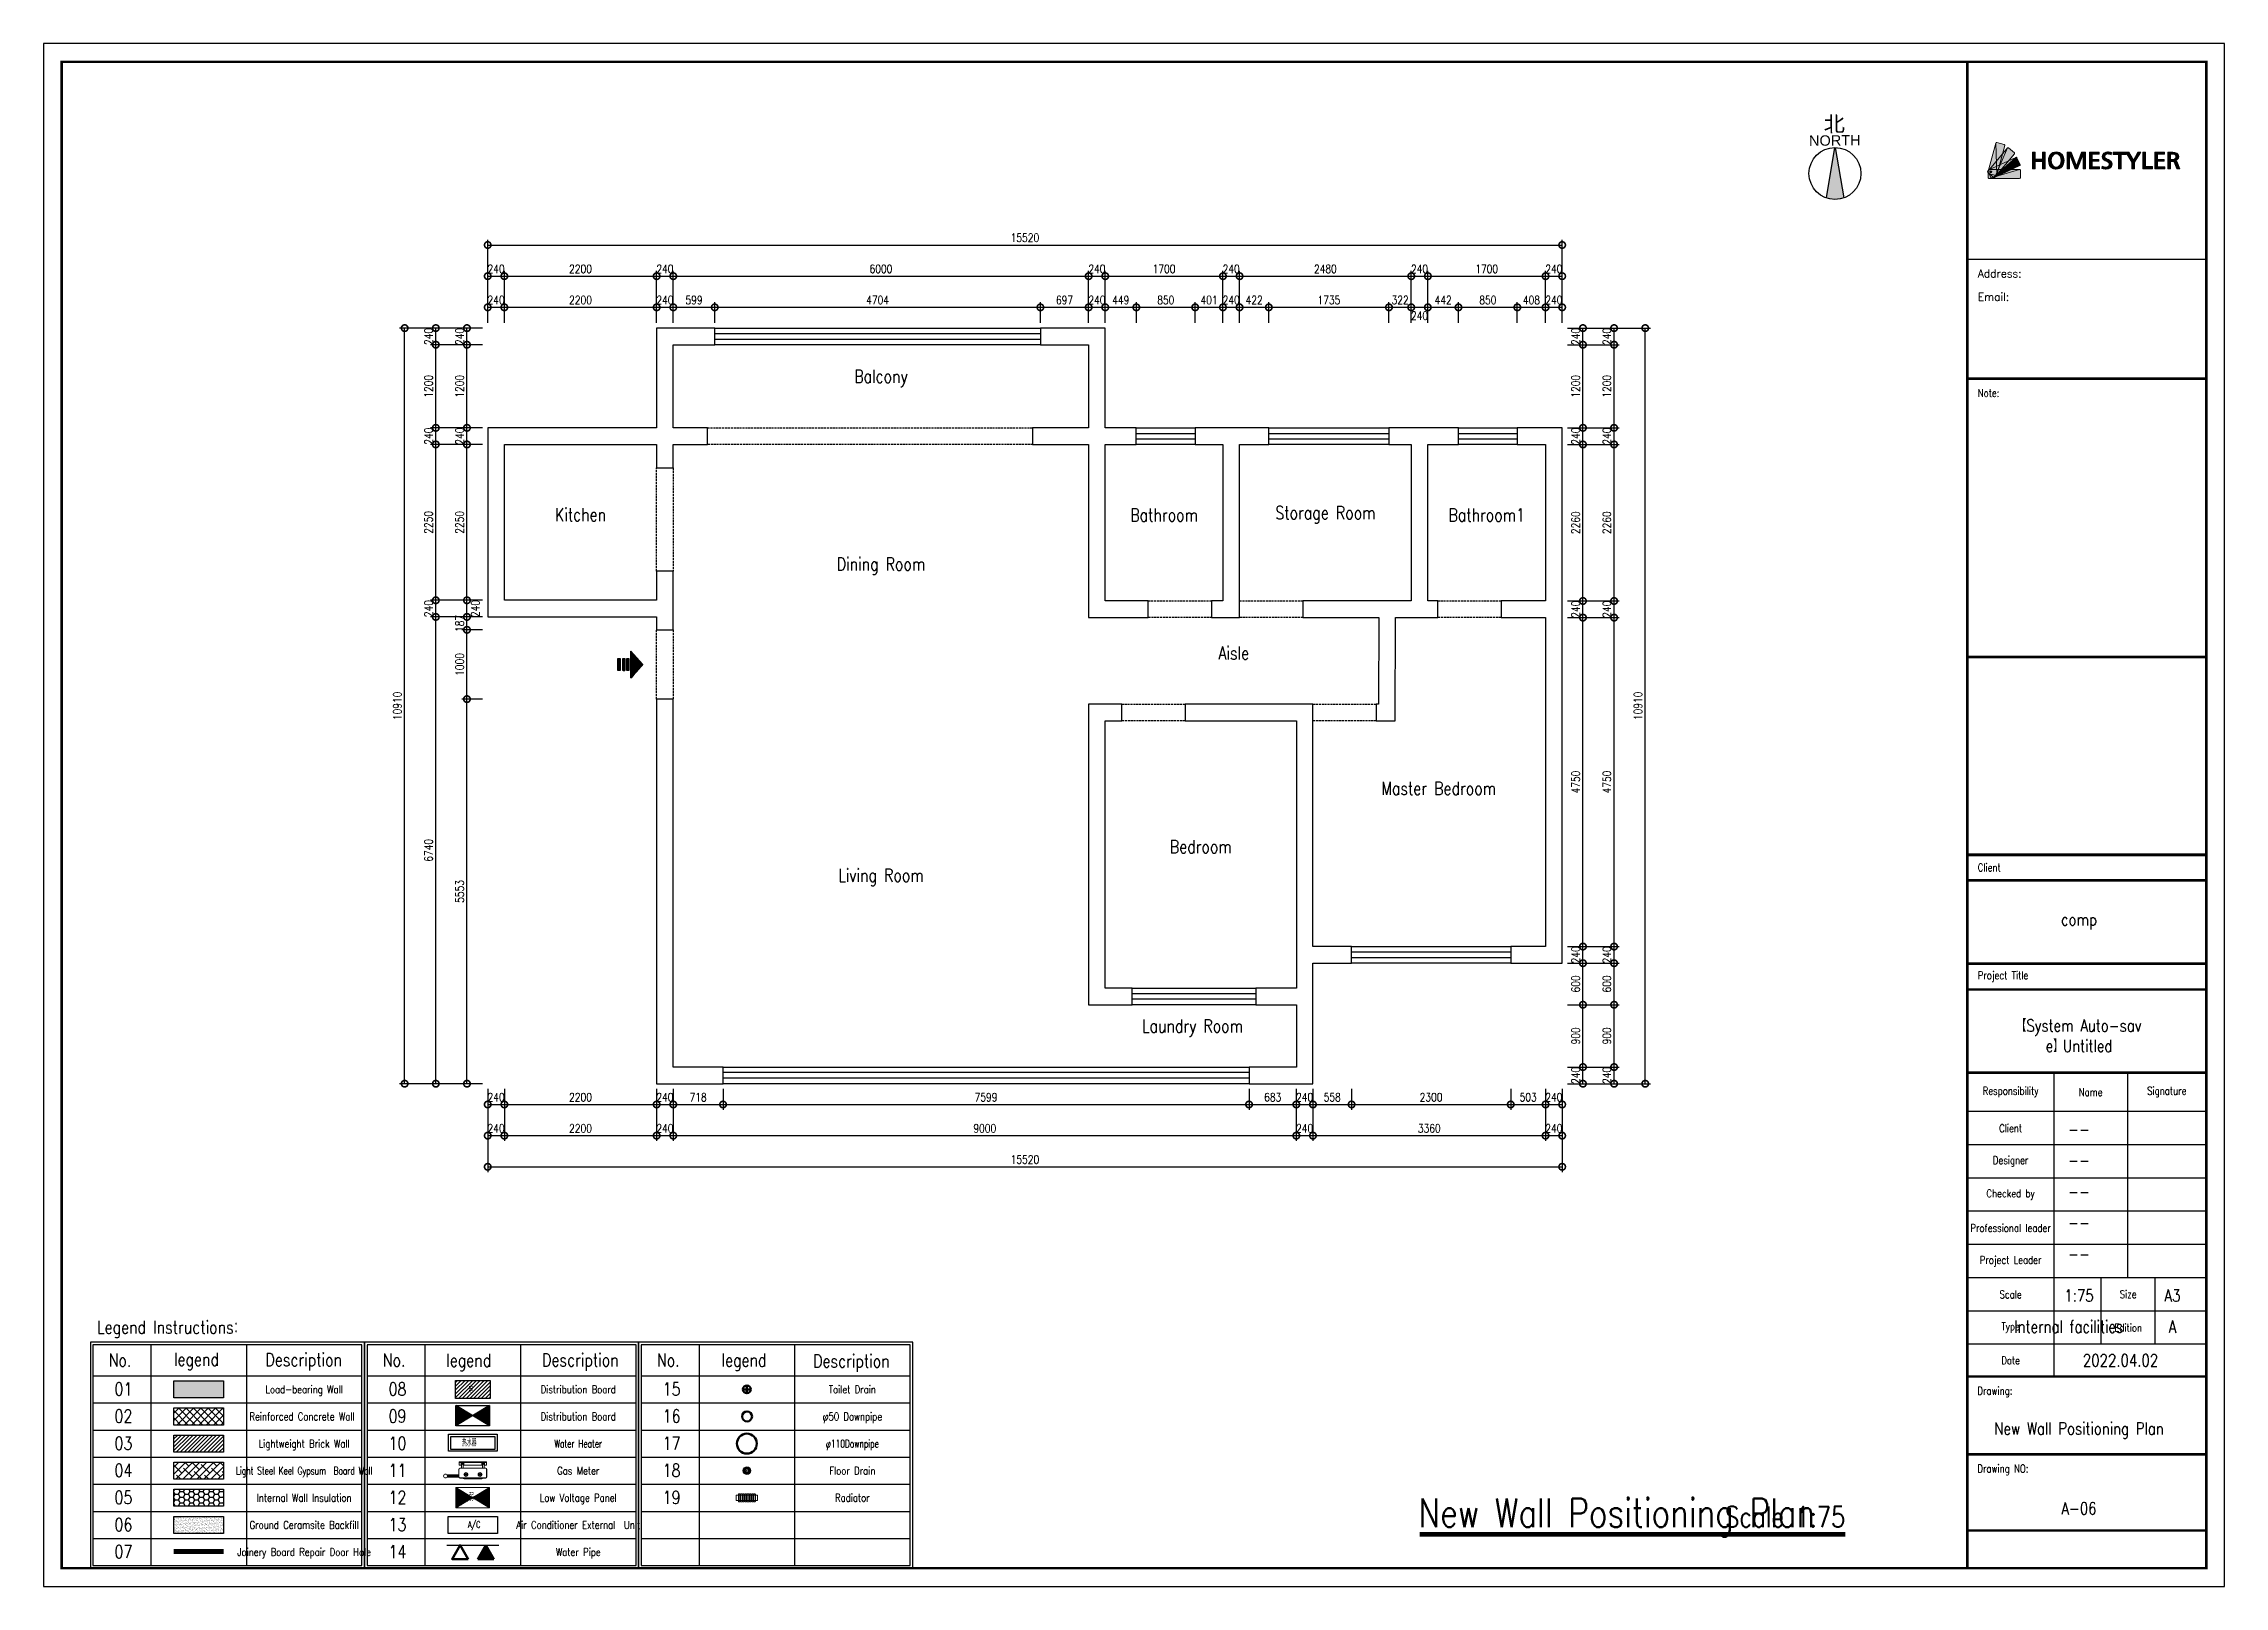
# Model space of a CAD drawing. Header units: millimetres. Extents: x 0 to 211505, y 0 to 22276.
# Drawn here: x 72002 to 103503, y 0 to 22276 of the extents above; entities that cross this region are included whole.
import ezdxf
from ezdxf.enums import TextEntityAlignment as Align

# ---------------------------------------------------------------- set-up
doc = ezdxf.new("R2010")
doc.units = ezdxf.units.MM
doc.linetypes.add('HIDDEN_JURAN', pattern=[1.4, 1, -0.4])
for name, color, linetype, lineweight in [('EM-回路', 2, 'Continuous', 5), ('EM-燃气', 136, 'Continuous', 5), ('EM-设备', 14, 'Continuous', 13), ('P-地漏', 31, 'Continuous', 5), ('W-冷给水', 100, 'COLD_WATER_SUPPLY_JURAN', 100), ('W-废水', 31, 'Continuous', 100), ('W-热给水', 14, 'HOT_WATER_SUPPLY_JURAN', 100)]:
    doc.layers.add(name, color=color, linetype=linetype, lineweight=lineweight)
for name, color, linetype in [('EM-开关面板', 61, 'Continuous'), ('homestyler', 7, 'Continuous'), ('P-其他元素', 1, 'Continuous'), ('P-填充', 138, 'Continuous'), ('P-墙体', 160, 'Continuous'), ('P-墙洞', 14, 'HIDDEN_JURAN'), ('P-房间名', 2, 'Continuous'), ('P-文字', 44, 'Continuous'), ('P-标注', 44, 'Continuous'), ('P-玻璃窗', 136, 'Continuous'), ('P-门', 60, 'Continuous'), ('V-文字', 50, 'Continuous')]:
    doc.layers.add(name, color=color, linetype=linetype)
doc.styles.get("Standard").update_dxf_attribs({"font": 'arial.ttf'})
doc.styles.add('标准', font='simplex.shx', dxfattribs={"width": 0.8, "bigfont": 'gbcbig.shx'})
doc.linetypes.add('COLD_WATER_SUPPLY_JURAN', pattern='A,19.5,-0.6,["J",Standard,S=1,R=1,X=-1,Y=-0.5],-0.6', length=20.7)
doc.linetypes.add('HOT_WATER_SUPPLY_JURAN', pattern='A,19.5,-0.6,["RJ",Standard,S=1,R=1,X=-1,Y=-0.5],-0.6', length=20.7)
doc.dimstyles.new('sjj_1-075', dxfattribs={"dimscale": 75, "dimtxt": 1.6, "dimasz": 2.5, "dimexe": 1, "dimexo": 1, "dimgap": 0.6, "dimtad": 1, "dimdec": 0, "dimzin": 12, "dimdsep": 46, "dimtxsty": '标准', "dimblk": 'DOTSMALL', "dimblk1": 'DOTSMALL', "dimblk2": 'DOTSMALL', "dimcen": 0.125, "dimclrd": 3, "dimclre": 3, "dimclrt": 14, "dimadec": 0, "dimazin": 0, "dimtfac": 1, "dimtdec": 0, "dimtix": 1, "dimtmove": 2, "dimatfit": 3, "dimldrblk": 'DOTSMALL', "dimfxl": 6, "dimfxlon": 1, "dimtvp": 1, "dimtolj": 1, "dimtzin": 0, "dimarcsym": 0})
pattern_1 = [(135, (-41924.8837, 660.13651), (-0.05303300859, -0.05303300859), [])]
pattern_2 = [(45, (-3.24054, -1.96112), (-0.072, 0.072), [])]
pattern_3 = [(45, (-3.24054, -1.96112), (-0.072, 0.072), [])]

msp = doc.modelspace()

# ---------------------------------------------------------------- texts
at = {"layer": 'P-房间名', "char_height": 187.5, "attachment_point": 5, "style": '标准'}
for s, insert in [('Balcony', (84097.2, 17440.3)), ('Kitchen', (79757.2, 15475.3)), ('Bathroom', (88187.2, 15470.3)), ('Storage Room', (90517.2, 15470.3)), ('Bathroom1', (92847.2, 15470.3)), ('Dining Room', (84097.2, 14730.8)), ('Aisle', (89192.4, 13475.5)), ('Master Bedroom', (92152.8, 11521.5)), ('Bedroom', (88717.2, 10680.3)), ('Living Room', (84097.2, 10235.8)), ('Laundry Room', (88597.2, 8060.3))]:
    msp.add_mtext(s, dxfattribs=dict(at, insert=insert))
at = {"layer": 'V-文字', "attachment_point": 5, "style": '标准'}
for s, insert, char_height in [('comp', (101402.5, 9600.2), 176.25), ('【System Auto-sav\\Pe】Untitled', (101402.5, 7950.2), 176.254), ('--', (101402.5, 6600.2), 176.25), ('--', (101402.5, 6150.2), 176.25), ('--', (101402.5, 5700.1), 176.25), ('--', (101402.5, 5250.1), 176.25), ('--', (101402.5, 4800.1), 176.25), ('1:75', (101402.5, 4200.1), 176.25), ('A3', (102752.6, 4200.1), 176.25), ('Internal facilities', (101252.5, 3750.1), 176.254), ('A', (102752.6, 3750.1), 176.3), ('2022.04.02', (102002.6, 3262.6), 176.25), ('New Wall Positioning Plan', (101402.5, 2250.1), 176.254), ('A-06', (101402.5, 1125), 176.25)]:
    msp.add_mtext(s, dxfattribs=dict(at, insert=insert, char_height=char_height))

# ---------------------------------------------------------------- blocks, each defined once
blk = doc.blocks.new('sjj_进门方向')
h = blk.add_hatch()
h.set_pattern_fill('ANSI31', color=250, scale=0.6, angle=90, style=0)
h.set_pattern_definition(pattern_1)
h.paths.add_polyline_path([(-192, 9), (0, 180), (193, 9)])
h = blk.add_hatch()
h.set_pattern_fill('ANSI31', color=250, scale=0.6, angle=90, style=0)
h.set_pattern_definition(pattern_1)
h.paths.add_polyline_path([(88, -20), (-87, -20), (-87, -49), (88, -49)])
h = blk.add_hatch()
h.set_pattern_fill('ANSI31', color=250, scale=0.6, angle=90, style=0)
h.set_pattern_definition(pattern_1)
h.paths.add_polyline_path([(-87, -145), (88, -145), (88, -180), (-87, -180)])
h.paths.add_polyline_path([(-87, -81), (88, -81), (88, -110), (-87, -110)])
blk.add_lwpolyline([(-193, 9), (0, 180), (193, 9), (-193, 9)])
for points in [[(-87, -20), (87, -20), (87, -49), (-87, -49)], [(-87, -81), (87, -81), (87, -110), (-87, -110)], [(-87, -145), (87, -145), (87, -180), (-87, -180)]]:
    blk.add_lwpolyline(points, close=True)
blk = doc.blocks.new('_DotSmall')
at = {"color": 0, "linetype": 'ByBlock', "const_width": 0.5}
blk.add_lwpolyline([(-0.0625, 0, 1), (0.0625, 0, 1)], format="xyb", close=True, dxfattribs=at)
blk = doc.blocks.new('*D1498')
at = {"layer": 'DEFPOINTS', "color": 0}
for p in [(77217, 18168), (77667, 18168), (77667, 7258)]:
    blk.add_point(p, dxfattribs=at)
at = {"layer": 'P-标注', "color": 3, "lineweight": -2}
for p, q in [((77592, 18168), (77142, 18168)), ((77217, 7258), (77217, 18168)), ((77592, 7258), (77142, 7258))]:
    blk.add_line(p, q, dxfattribs=at)
at = {"layer": 'P-标注', "color": 3, "lineweight": -2, "xscale": 187.5, "yscale": 187.5, "zscale": 187.5}
for p, rotation in [((77217, 18168), 89.99998127603163), ((77217, 7258), 269.9999812760316)]:
    blk.add_blockref('_DotSmall', p, dxfattribs=dict(at, rotation=rotation))
at = {"layer": 'P-标注', "color": 14, "insert": (77112, 12713), "char_height": 120, "attachment_point": 5, "rotation": 90, "style": '标准'}
blk.add_mtext('\\A1;10910', dxfattribs=at)
blk = doc.blocks.new('*D1499')
at = {"layer": 'DEFPOINTS', "color": 0}
for p in [(93937, 19368), (78417, 18918), (93937, 18918)]:
    blk.add_point(p, dxfattribs=at)
at = {"layer": 'P-标注', "color": 3, "lineweight": -2}
for p, q in [((78417, 18993), (78417, 19443)), ((78417, 19368), (93937, 19368)), ((93937, 18993), (93937, 19443))]:
    blk.add_line(p, q, dxfattribs=at)
at = {"layer": 'P-标注', "color": 3, "lineweight": -2, "xscale": 187.5, "yscale": 187.5, "zscale": 187.5, "rotation": 180}
blk.add_blockref('_DotSmall', (78417, 19368), dxfattribs=at)
at = {"layer": 'P-标注', "color": 3, "lineweight": -2, "xscale": 187.5, "yscale": 187.5, "zscale": 187.5}
blk.add_blockref('_DotSmall', (93937, 19368), dxfattribs=at)
at = {"layer": 'P-标注', "color": 14, "insert": (86177, 19473), "char_height": 120, "attachment_point": 5, "style": '标准'}
blk.add_mtext('\\A1;15520', dxfattribs=at)
blk = doc.blocks.new('*D1500')
at = {"layer": 'DEFPOINTS', "color": 0}
for p in [(94687, 18168), (95137, 18168), (94687, 7258)]:
    blk.add_point(p, dxfattribs=at)
at = {"layer": 'P-标注', "color": 3, "lineweight": -2}
for p, q in [((94762, 18168), (95212, 18168)), ((95137, 7258), (95137, 18168)), ((94762, 7258), (95212, 7258))]:
    blk.add_line(p, q, dxfattribs=at)
at = {"layer": 'P-标注', "color": 3, "lineweight": -2, "xscale": 187.5, "yscale": 187.5, "zscale": 187.5}
for p, rotation in [((95137, 18168), 89.99998127603163), ((95137, 7258), 269.9999812760316)]:
    blk.add_blockref('_DotSmall', p, dxfattribs=dict(at, rotation=rotation))
at = {"layer": 'P-标注', "color": 14, "insert": (95032, 12713), "char_height": 120, "attachment_point": 5, "rotation": 90, "style": '标准'}
blk.add_mtext('\\A1;10910', dxfattribs=at)
blk = doc.blocks.new('*D1501')
at = {"layer": 'DEFPOINTS', "color": 0}
for p in [(78417, 6508), (93937, 6508), (93937, 6058)]:
    blk.add_point(p, dxfattribs=at)
at = {"layer": 'P-标注', "color": 3, "lineweight": -2}
for p, q in [((78417, 6433), (78417, 5983)), ((93937, 6433), (93937, 5983)), ((78417, 6058), (93937, 6058))]:
    blk.add_line(p, q, dxfattribs=at)
at = {"layer": 'P-标注', "color": 3, "lineweight": -2, "xscale": 187.5, "yscale": 187.5, "zscale": 187.5, "rotation": 180}
blk.add_blockref('_DotSmall', (78417, 6058), dxfattribs=at)
at = {"layer": 'P-标注', "color": 3, "lineweight": -2, "xscale": 187.5, "yscale": 187.5, "zscale": 187.5}
blk.add_blockref('_DotSmall', (93937, 6058), dxfattribs=at)
at = {"layer": 'P-标注', "color": 14, "insert": (86177, 6163), "char_height": 120, "attachment_point": 5, "style": '标准'}
blk.add_mtext('\\A1;15520', dxfattribs=at)
blk = doc.blocks.new('*D1502')
at = {"layer": 'DEFPOINTS', "color": 0}
for p in [(77667, 13998), (78117, 13998), (78117, 7258)]:
    blk.add_point(p, dxfattribs=at)
at = {"layer": 'P-标注', "color": 3, "lineweight": -2}
for p, q in [((78042, 13998), (77592, 13998)), ((77667, 7258), (77667, 13998)), ((78042, 7258), (77592, 7258))]:
    blk.add_line(p, q, dxfattribs=at)
at = {"layer": 'P-标注', "color": 3, "lineweight": -2, "xscale": 187.5, "yscale": 187.5, "zscale": 187.5}
for p, rotation in [((77667, 13998), 89.99998127603163), ((77667, 7258), 269.9999812760316)]:
    blk.add_blockref('_DotSmall', p, dxfattribs=dict(at, rotation=rotation))
at = {"layer": 'P-标注', "color": 14, "insert": (77562, 10628), "char_height": 120, "attachment_point": 5, "rotation": 90, "style": '标准'}
blk.add_mtext('\\A1;6740', dxfattribs=at)
blk = doc.blocks.new('*D1503')
at = {"layer": 'DEFPOINTS', "color": 0}
for p in [(77667, 14238), (78117, 14238), (78117, 13998)]:
    blk.add_point(p, dxfattribs=at)
at = {"layer": 'P-标注', "color": 3, "lineweight": -2}
for p, q in [((78042, 14238), (77592, 14238)), ((77667, 13998), (77667, 14238)), ((78042, 13998), (77592, 13998))]:
    blk.add_line(p, q, dxfattribs=at)
at = {"layer": 'P-标注', "color": 3, "lineweight": -2, "xscale": 187.5, "yscale": 187.5, "zscale": 187.5}
for p, rotation in [((77667, 14238), 269.9999812760311), ((77667, 13998), 89.99998127603108)]:
    blk.add_blockref('_DotSmall', p, dxfattribs=dict(at, rotation=rotation))
at = {"layer": 'P-标注', "color": 14, "insert": (77562, 14118), "char_height": 120, "attachment_point": 5, "rotation": 90, "style": '标准'}
blk.add_mtext('\\A1;240', dxfattribs=at)
blk = doc.blocks.new('*D1504')
at = {"layer": 'DEFPOINTS', "color": 0}
for p in [(77667, 16488), (78117, 16488), (78117, 14238)]:
    blk.add_point(p, dxfattribs=at)
at = {"layer": 'P-标注', "color": 3, "lineweight": -2}
for p, q in [((78042, 16488), (77592, 16488)), ((77667, 14238), (77667, 16488)), ((78042, 14238), (77592, 14238))]:
    blk.add_line(p, q, dxfattribs=at)
at = {"layer": 'P-标注', "color": 3, "lineweight": -2, "xscale": 187.5, "yscale": 187.5, "zscale": 187.5}
for p, rotation in [((77667, 16488), 89.99998127603172), ((77667, 14238), 269.9999812760317)]:
    blk.add_blockref('_DotSmall', p, dxfattribs=dict(at, rotation=rotation))
at = {"layer": 'P-标注', "color": 14, "insert": (77562, 15363), "char_height": 120, "attachment_point": 5, "rotation": 90, "style": '标准'}
blk.add_mtext('\\A1;2250', dxfattribs=at)
blk = doc.blocks.new('*D1505')
at = {"layer": 'DEFPOINTS', "color": 0}
for p in [(77667, 16728), (78117, 16728), (78117, 16488)]:
    blk.add_point(p, dxfattribs=at)
at = {"layer": 'P-标注', "color": 3, "lineweight": -2}
for p, q in [((78042, 16728), (77592, 16728)), ((77667, 16488), (77667, 16728)), ((78042, 16488), (77592, 16488))]:
    blk.add_line(p, q, dxfattribs=at)
at = {"layer": 'P-标注', "color": 3, "lineweight": -2, "xscale": 187.5, "yscale": 187.5, "zscale": 187.5}
for p, rotation in [((77667, 16728), 269.9999812760311), ((77667, 16488), 89.99998127603108)]:
    blk.add_blockref('_DotSmall', p, dxfattribs=dict(at, rotation=rotation))
at = {"layer": 'P-标注', "color": 14, "insert": (77562, 16608), "char_height": 120, "attachment_point": 5, "rotation": 90, "style": '标准'}
blk.add_mtext('\\A1;240', dxfattribs=at)
blk = doc.blocks.new('*D1506')
at = {"layer": 'DEFPOINTS', "color": 0}
for p in [(77667, 17928), (78117, 17928), (78117, 16728)]:
    blk.add_point(p, dxfattribs=at)
at = {"layer": 'P-标注', "color": 3, "lineweight": -2}
for p, q in [((78042, 17928), (77592, 17928)), ((77667, 16728), (77667, 17928)), ((78042, 16728), (77592, 16728))]:
    blk.add_line(p, q, dxfattribs=at)
at = {"layer": 'P-标注', "color": 3, "lineweight": -2, "xscale": 187.5, "yscale": 187.5, "zscale": 187.5}
for p, rotation in [((77667, 17928), 89.99998127603176), ((77667, 16728), 269.9999812760317)]:
    blk.add_blockref('_DotSmall', p, dxfattribs=dict(at, rotation=rotation))
at = {"layer": 'P-标注', "color": 14, "insert": (77562, 17328), "char_height": 120, "attachment_point": 5, "rotation": 90, "style": '标准'}
blk.add_mtext('\\A1;1200', dxfattribs=at)
blk = doc.blocks.new('*D1507')
at = {"layer": 'DEFPOINTS', "color": 0}
for p in [(77667, 18168), (78117, 18168), (78117, 17928)]:
    blk.add_point(p, dxfattribs=at)
at = {"layer": 'P-标注', "color": 3, "lineweight": -2}
for p, q in [((78042, 18168), (77592, 18168)), ((77667, 17928), (77667, 18168)), ((78042, 17928), (77592, 17928))]:
    blk.add_line(p, q, dxfattribs=at)
at = {"layer": 'P-标注', "color": 3, "lineweight": -2, "xscale": 187.5, "yscale": 187.5, "zscale": 187.5}
for p, rotation in [((77667, 18168), 269.9999812760311), ((77667, 17928), 89.99998127603108)]:
    blk.add_blockref('_DotSmall', p, dxfattribs=dict(at, rotation=rotation))
at = {"layer": 'P-标注', "color": 14, "insert": (77562, 18048), "char_height": 120, "attachment_point": 5, "rotation": 90, "style": '标准'}
blk.add_mtext('\\A1;240', dxfattribs=at)
blk = doc.blocks.new('*D1508')
at = {"layer": 'DEFPOINTS', "color": 0}
for p in [(78657, 18918), (78417, 18468), (78657, 18468)]:
    blk.add_point(p, dxfattribs=at)
at = {"layer": 'P-标注', "color": 3, "lineweight": -2}
for p, q in [((78417, 18543), (78417, 18993)), ((78417, 18918), (78657, 18918)), ((78657, 18543), (78657, 18993))]:
    blk.add_line(p, q, dxfattribs=at)
at = {"layer": 'P-标注', "color": 3, "lineweight": -2, "xscale": 187.5, "yscale": 187.5, "zscale": 187.5}
blk.add_blockref('_DotSmall', (78417, 18918), dxfattribs=at)
at = {"layer": 'P-标注', "color": 3, "lineweight": -2, "xscale": 187.5, "yscale": 187.5, "zscale": 187.5, "rotation": 180}
blk.add_blockref('_DotSmall', (78657, 18918), dxfattribs=at)
at = {"layer": 'P-标注', "color": 14, "insert": (78537, 19023), "char_height": 120, "attachment_point": 5, "style": '标准'}
blk.add_mtext('\\A1;240', dxfattribs=at)
blk = doc.blocks.new('*D1509')
at = {"layer": 'DEFPOINTS', "color": 0}
for p in [(80857, 18918), (78657, 18468), (80857, 18468)]:
    blk.add_point(p, dxfattribs=at)
at = {"layer": 'P-标注', "color": 3, "lineweight": -2}
for p, q in [((78657, 18543), (78657, 18993)), ((78657, 18918), (80857, 18918)), ((80857, 18543), (80857, 18993))]:
    blk.add_line(p, q, dxfattribs=at)
at = {"layer": 'P-标注', "color": 3, "lineweight": -2, "xscale": 187.5, "yscale": 187.5, "zscale": 187.5, "rotation": 180}
blk.add_blockref('_DotSmall', (78657, 18918), dxfattribs=at)
at = {"layer": 'P-标注', "color": 3, "lineweight": -2, "xscale": 187.5, "yscale": 187.5, "zscale": 187.5}
blk.add_blockref('_DotSmall', (80857, 18918), dxfattribs=at)
at = {"layer": 'P-标注', "color": 14, "insert": (79757, 19023), "char_height": 120, "attachment_point": 5, "style": '标准'}
blk.add_mtext('\\A1;2200', dxfattribs=at)
blk = doc.blocks.new('*D1510')
at = {"layer": 'DEFPOINTS', "color": 0}
for p in [(81097, 18918), (80857, 18468), (81097, 18468)]:
    blk.add_point(p, dxfattribs=at)
at = {"layer": 'P-标注', "color": 3, "lineweight": -2}
for p, q in [((80857, 18543), (80857, 18993)), ((80857, 18918), (81097, 18918)), ((81097, 18543), (81097, 18993))]:
    blk.add_line(p, q, dxfattribs=at)
at = {"layer": 'P-标注', "color": 3, "lineweight": -2, "xscale": 187.5, "yscale": 187.5, "zscale": 187.5}
blk.add_blockref('_DotSmall', (80857, 18918), dxfattribs=at)
at = {"layer": 'P-标注', "color": 3, "lineweight": -2, "xscale": 187.5, "yscale": 187.5, "zscale": 187.5, "rotation": 180}
blk.add_blockref('_DotSmall', (81097, 18918), dxfattribs=at)
at = {"layer": 'P-标注', "color": 14, "insert": (80977, 19023), "char_height": 120, "attachment_point": 5, "style": '标准'}
blk.add_mtext('\\A1;240', dxfattribs=at)
blk = doc.blocks.new('*D1511')
at = {"layer": 'DEFPOINTS', "color": 0}
for p in [(87097, 18918), (81097, 18468), (87097, 18468)]:
    blk.add_point(p, dxfattribs=at)
at = {"layer": 'P-标注', "color": 3, "lineweight": -2}
for p, q in [((81097, 18543), (81097, 18993)), ((81097, 18918), (87097, 18918)), ((87097, 18543), (87097, 18993))]:
    blk.add_line(p, q, dxfattribs=at)
at = {"layer": 'P-标注', "color": 3, "lineweight": -2, "xscale": 187.5, "yscale": 187.5, "zscale": 187.5, "rotation": 180}
blk.add_blockref('_DotSmall', (81097, 18918), dxfattribs=at)
at = {"layer": 'P-标注', "color": 3, "lineweight": -2, "xscale": 187.5, "yscale": 187.5, "zscale": 187.5}
blk.add_blockref('_DotSmall', (87097, 18918), dxfattribs=at)
at = {"layer": 'P-标注', "color": 14, "insert": (84097, 19023), "char_height": 120, "attachment_point": 5, "style": '标准'}
blk.add_mtext('\\A1;6000', dxfattribs=at)
blk = doc.blocks.new('*D1512')
at = {"layer": 'DEFPOINTS', "color": 0}
for p in [(87337, 18918), (87097, 18468), (87337, 18468)]:
    blk.add_point(p, dxfattribs=at)
at = {"layer": 'P-标注', "color": 3, "lineweight": -2}
for p, q in [((87097, 18543), (87097, 18993)), ((87097, 18918), (87337, 18918)), ((87337, 18543), (87337, 18993))]:
    blk.add_line(p, q, dxfattribs=at)
at = {"layer": 'P-标注', "color": 3, "lineweight": -2, "xscale": 187.5, "yscale": 187.5, "zscale": 187.5}
blk.add_blockref('_DotSmall', (87097, 18918), dxfattribs=at)
at = {"layer": 'P-标注', "color": 3, "lineweight": -2, "xscale": 187.5, "yscale": 187.5, "zscale": 187.5, "rotation": 180}
blk.add_blockref('_DotSmall', (87337, 18918), dxfattribs=at)
at = {"layer": 'P-标注', "color": 14, "insert": (87217, 19023), "char_height": 120, "attachment_point": 5, "style": '标准'}
blk.add_mtext('\\A1;240', dxfattribs=at)
blk = doc.blocks.new('*D1513')
at = {"layer": 'DEFPOINTS', "color": 0}
for p in [(89037, 18918), (87337, 18468), (89037, 18468)]:
    blk.add_point(p, dxfattribs=at)
at = {"layer": 'P-标注', "color": 3, "lineweight": -2}
for p, q in [((87337, 18543), (87337, 18993)), ((87337, 18918), (89037, 18918)), ((89037, 18543), (89037, 18993))]:
    blk.add_line(p, q, dxfattribs=at)
at = {"layer": 'P-标注', "color": 3, "lineweight": -2, "xscale": 187.5, "yscale": 187.5, "zscale": 187.5, "rotation": 180}
blk.add_blockref('_DotSmall', (87337, 18918), dxfattribs=at)
at = {"layer": 'P-标注', "color": 3, "lineweight": -2, "xscale": 187.5, "yscale": 187.5, "zscale": 187.5}
blk.add_blockref('_DotSmall', (89037, 18918), dxfattribs=at)
at = {"layer": 'P-标注', "color": 14, "insert": (88187, 19023), "char_height": 120, "attachment_point": 5, "style": '标准'}
blk.add_mtext('\\A1;1700', dxfattribs=at)
blk = doc.blocks.new('*D1514')
at = {"layer": 'DEFPOINTS', "color": 0}
for p in [(89277, 18918), (89037, 18468), (89277, 18468)]:
    blk.add_point(p, dxfattribs=at)
at = {"layer": 'P-标注', "color": 3, "lineweight": -2}
for p, q in [((89037, 18543), (89037, 18993)), ((89037, 18918), (89277, 18918)), ((89277, 18543), (89277, 18993))]:
    blk.add_line(p, q, dxfattribs=at)
at = {"layer": 'P-标注', "color": 3, "lineweight": -2, "xscale": 187.5, "yscale": 187.5, "zscale": 187.5}
blk.add_blockref('_DotSmall', (89037, 18918), dxfattribs=at)
at = {"layer": 'P-标注', "color": 3, "lineweight": -2, "xscale": 187.5, "yscale": 187.5, "zscale": 187.5, "rotation": 180}
blk.add_blockref('_DotSmall', (89277, 18918), dxfattribs=at)
at = {"layer": 'P-标注', "color": 14, "insert": (89157, 19023), "char_height": 120, "attachment_point": 5, "style": '标准'}
blk.add_mtext('\\A1;240', dxfattribs=at)
blk = doc.blocks.new('*D1515')
at = {"layer": 'DEFPOINTS', "color": 0}
for p in [(91757, 18918), (89277, 18468), (91757, 18468)]:
    blk.add_point(p, dxfattribs=at)
at = {"layer": 'P-标注', "color": 3, "lineweight": -2}
for p, q in [((89277, 18543), (89277, 18993)), ((89277, 18918), (91757, 18918)), ((91757, 18543), (91757, 18993))]:
    blk.add_line(p, q, dxfattribs=at)
at = {"layer": 'P-标注', "color": 3, "lineweight": -2, "xscale": 187.5, "yscale": 187.5, "zscale": 187.5, "rotation": 180}
blk.add_blockref('_DotSmall', (89277, 18918), dxfattribs=at)
at = {"layer": 'P-标注', "color": 3, "lineweight": -2, "xscale": 187.5, "yscale": 187.5, "zscale": 187.5}
blk.add_blockref('_DotSmall', (91757, 18918), dxfattribs=at)
at = {"layer": 'P-标注', "color": 14, "insert": (90517, 19023), "char_height": 120, "attachment_point": 5, "style": '标准'}
blk.add_mtext('\\A1;2480', dxfattribs=at)
blk = doc.blocks.new('*D1516')
at = {"layer": 'DEFPOINTS', "color": 0}
for p in [(91997, 18918), (91757, 18468), (91997, 18468)]:
    blk.add_point(p, dxfattribs=at)
at = {"layer": 'P-标注', "color": 3, "lineweight": -2}
for p, q in [((91757, 18543), (91757, 18993)), ((91757, 18918), (91997, 18918)), ((91997, 18543), (91997, 18993))]:
    blk.add_line(p, q, dxfattribs=at)
at = {"layer": 'P-标注', "color": 3, "lineweight": -2, "xscale": 187.5, "yscale": 187.5, "zscale": 187.5}
blk.add_blockref('_DotSmall', (91757, 18918), dxfattribs=at)
at = {"layer": 'P-标注', "color": 3, "lineweight": -2, "xscale": 187.5, "yscale": 187.5, "zscale": 187.5, "rotation": 180}
blk.add_blockref('_DotSmall', (91997, 18918), dxfattribs=at)
at = {"layer": 'P-标注', "color": 14, "insert": (91877, 19023), "char_height": 120, "attachment_point": 5, "style": '标准'}
blk.add_mtext('\\A1;240', dxfattribs=at)
blk = doc.blocks.new('*D1517')
at = {"layer": 'DEFPOINTS', "color": 0}
for p in [(93697, 18918), (91997, 18468), (93697, 18468)]:
    blk.add_point(p, dxfattribs=at)
at = {"layer": 'P-标注', "color": 3, "lineweight": -2}
for p, q in [((91997, 18543), (91997, 18993)), ((91997, 18918), (93697, 18918)), ((93697, 18543), (93697, 18993))]:
    blk.add_line(p, q, dxfattribs=at)
at = {"layer": 'P-标注', "color": 3, "lineweight": -2, "xscale": 187.5, "yscale": 187.5, "zscale": 187.5, "rotation": 180}
blk.add_blockref('_DotSmall', (91997, 18918), dxfattribs=at)
at = {"layer": 'P-标注', "color": 3, "lineweight": -2, "xscale": 187.5, "yscale": 187.5, "zscale": 187.5}
blk.add_blockref('_DotSmall', (93697, 18918), dxfattribs=at)
at = {"layer": 'P-标注', "color": 14, "insert": (92847, 19023), "char_height": 120, "attachment_point": 5, "style": '标准'}
blk.add_mtext('\\A1;1700', dxfattribs=at)
blk = doc.blocks.new('*D1518')
at = {"layer": 'DEFPOINTS', "color": 0}
for p in [(93937, 18918), (93697, 18468), (93937, 18468)]:
    blk.add_point(p, dxfattribs=at)
at = {"layer": 'P-标注', "color": 3, "lineweight": -2}
for p, q in [((93697, 18543), (93697, 18993)), ((93697, 18918), (93937, 18918)), ((93937, 18543), (93937, 18993))]:
    blk.add_line(p, q, dxfattribs=at)
at = {"layer": 'P-标注', "color": 3, "lineweight": -2, "xscale": 187.5, "yscale": 187.5, "zscale": 187.5}
blk.add_blockref('_DotSmall', (93697, 18918), dxfattribs=at)
at = {"layer": 'P-标注', "color": 3, "lineweight": -2, "xscale": 187.5, "yscale": 187.5, "zscale": 187.5, "rotation": 180}
blk.add_blockref('_DotSmall', (93937, 18918), dxfattribs=at)
at = {"layer": 'P-标注', "color": 14, "insert": (93817, 19023), "char_height": 120, "attachment_point": 5, "style": '标准'}
blk.add_mtext('\\A1;240', dxfattribs=at)
blk = doc.blocks.new('*D1519')
at = {"layer": 'DEFPOINTS', "color": 0}
for p in [(94237, 7498), (94237, 7258), (94687, 7498)]:
    blk.add_point(p, dxfattribs=at)
at = {"layer": 'P-标注', "color": 3, "lineweight": -2}
for p, q in [((94312, 7498), (94762, 7498)), ((94312, 7258), (94762, 7258)), ((94687, 7258), (94687, 7498))]:
    blk.add_line(p, q, dxfattribs=at)
at = {"layer": 'P-标注', "color": 3, "lineweight": -2, "xscale": 187.5, "yscale": 187.5, "zscale": 187.5}
for p, rotation in [((94687, 7498), 269.9999812760311), ((94687, 7258), 89.99998127603108)]:
    blk.add_blockref('_DotSmall', p, dxfattribs=dict(at, rotation=rotation))
at = {"layer": 'P-标注', "color": 14, "insert": (94582, 7378), "char_height": 120, "attachment_point": 5, "rotation": 90, "style": '标准'}
blk.add_mtext('\\A1;240', dxfattribs=at)
blk = doc.blocks.new('*D1520')
at = {"layer": 'DEFPOINTS', "color": 0}
for p in [(94237, 8398), (94687, 8398), (94237, 7498)]:
    blk.add_point(p, dxfattribs=at)
at = {"layer": 'P-标注', "color": 3, "lineweight": -2}
for p, q in [((94312, 8398), (94762, 8398)), ((94687, 7498), (94687, 8398)), ((94312, 7498), (94762, 7498))]:
    blk.add_line(p, q, dxfattribs=at)
at = {"layer": 'P-标注', "color": 3, "lineweight": -2, "xscale": 187.5, "yscale": 187.5, "zscale": 187.5}
for p, rotation in [((94687, 8398), 89.99998127603155), ((94687, 7498), 269.9999812760315)]:
    blk.add_blockref('_DotSmall', p, dxfattribs=dict(at, rotation=rotation))
at = {"layer": 'P-标注', "color": 14, "insert": (94582, 7948), "char_height": 120, "attachment_point": 5, "rotation": 90, "style": '标准'}
blk.add_mtext('\\A1;900', dxfattribs=at)
blk = doc.blocks.new('*D1521')
at = {"layer": 'DEFPOINTS', "color": 0}
for p in [(94237, 8998), (94687, 8998), (94237, 8398)]:
    blk.add_point(p, dxfattribs=at)
at = {"layer": 'P-标注', "color": 3, "lineweight": -2}
for p, q in [((94312, 8998), (94762, 8998)), ((94687, 8398), (94687, 8998)), ((94312, 8398), (94762, 8398))]:
    blk.add_line(p, q, dxfattribs=at)
at = {"layer": 'P-标注', "color": 3, "lineweight": -2, "xscale": 187.5, "yscale": 187.5, "zscale": 187.5}
for p, rotation in [((94687, 8998), 89.99998127603108), ((94687, 8398), 269.9999812760311)]:
    blk.add_blockref('_DotSmall', p, dxfattribs=dict(at, rotation=rotation))
at = {"layer": 'P-标注', "color": 14, "insert": (94582, 8698), "char_height": 120, "attachment_point": 5, "rotation": 90, "style": '标准'}
blk.add_mtext('\\A1;600', dxfattribs=at)
blk = doc.blocks.new('*D1522')
at = {"layer": 'DEFPOINTS', "color": 0}
for p in [(94237, 9238), (94687, 9238), (94237, 8998)]:
    blk.add_point(p, dxfattribs=at)
at = {"layer": 'P-标注', "color": 3, "lineweight": -2}
for p, q in [((94312, 9238), (94762, 9238)), ((94687, 8998), (94687, 9238)), ((94312, 8998), (94762, 8998))]:
    blk.add_line(p, q, dxfattribs=at)
at = {"layer": 'P-标注', "color": 3, "lineweight": -2, "xscale": 187.5, "yscale": 187.5, "zscale": 187.5}
for p, rotation in [((94687, 9238), 269.9999812760311), ((94687, 8998), 89.99998127603108)]:
    blk.add_blockref('_DotSmall', p, dxfattribs=dict(at, rotation=rotation))
at = {"layer": 'P-标注', "color": 14, "insert": (94582, 9118), "char_height": 120, "attachment_point": 5, "rotation": 90, "style": '标准'}
blk.add_mtext('\\A1;240', dxfattribs=at)
blk = doc.blocks.new('*D1523')
at = {"layer": 'DEFPOINTS', "color": 0}
for p in [(94237, 13988), (94687, 13988), (94237, 9238)]:
    blk.add_point(p, dxfattribs=at)
at = {"layer": 'P-标注', "color": 3, "lineweight": -2}
for p, q in [((94312, 13988), (94762, 13988)), ((94687, 9238), (94687, 13988)), ((94312, 9238), (94762, 9238))]:
    blk.add_line(p, q, dxfattribs=at)
at = {"layer": 'P-标注', "color": 3, "lineweight": -2, "xscale": 187.5, "yscale": 187.5, "zscale": 187.5}
for p, rotation in [((94687, 13988), 89.99998127603163), ((94687, 9238), 269.9999812760316)]:
    blk.add_blockref('_DotSmall', p, dxfattribs=dict(at, rotation=rotation))
at = {"layer": 'P-标注', "color": 14, "insert": (94582, 11613), "char_height": 120, "attachment_point": 5, "rotation": 90, "style": '标准'}
blk.add_mtext('\\A1;4750', dxfattribs=at)
blk = doc.blocks.new('*D1524')
at = {"layer": 'DEFPOINTS', "color": 0}
for p in [(94237, 14228), (94687, 14228), (94237, 13988)]:
    blk.add_point(p, dxfattribs=at)
at = {"layer": 'P-标注', "color": 3, "lineweight": -2}
for p, q in [((94312, 14228), (94762, 14228)), ((94687, 13988), (94687, 14228)), ((94312, 13988), (94762, 13988))]:
    blk.add_line(p, q, dxfattribs=at)
at = {"layer": 'P-标注', "color": 3, "lineweight": -2, "xscale": 187.5, "yscale": 187.5, "zscale": 187.5}
for p, rotation in [((94687, 14228), 269.9999812760311), ((94687, 13988), 89.99998127603108)]:
    blk.add_blockref('_DotSmall', p, dxfattribs=dict(at, rotation=rotation))
at = {"layer": 'P-标注', "color": 14, "insert": (94582, 14108), "char_height": 120, "attachment_point": 5, "rotation": 90, "style": '标准'}
blk.add_mtext('\\A1;240', dxfattribs=at)
blk = doc.blocks.new('*D1525')
at = {"layer": 'DEFPOINTS', "color": 0}
for p in [(94237, 16488), (94687, 16488), (94237, 14228)]:
    blk.add_point(p, dxfattribs=at)
at = {"layer": 'P-标注', "color": 3, "lineweight": -2}
for p, q in [((94312, 16488), (94762, 16488)), ((94687, 14228), (94687, 16488)), ((94312, 14228), (94762, 14228))]:
    blk.add_line(p, q, dxfattribs=at)
at = {"layer": 'P-标注', "color": 3, "lineweight": -2, "xscale": 187.5, "yscale": 187.5, "zscale": 187.5}
for p, rotation in [((94687, 16488), 89.99998127603163), ((94687, 14228), 269.9999812760316)]:
    blk.add_blockref('_DotSmall', p, dxfattribs=dict(at, rotation=rotation))
at = {"layer": 'P-标注', "color": 14, "insert": (94582, 15358), "char_height": 120, "attachment_point": 5, "rotation": 90, "style": '标准'}
blk.add_mtext('\\A1;2260', dxfattribs=at)
blk = doc.blocks.new('*D1526')
at = {"layer": 'DEFPOINTS', "color": 0}
for p in [(94237, 16728), (94687, 16728), (94237, 16488)]:
    blk.add_point(p, dxfattribs=at)
at = {"layer": 'P-标注', "color": 3, "lineweight": -2}
for p, q in [((94312, 16728), (94762, 16728)), ((94687, 16488), (94687, 16728)), ((94312, 16488), (94762, 16488))]:
    blk.add_line(p, q, dxfattribs=at)
at = {"layer": 'P-标注', "color": 3, "lineweight": -2, "xscale": 187.5, "yscale": 187.5, "zscale": 187.5}
for p, rotation in [((94687, 16728), 269.9999812760311), ((94687, 16488), 89.99998127603108)]:
    blk.add_blockref('_DotSmall', p, dxfattribs=dict(at, rotation=rotation))
at = {"layer": 'P-标注', "color": 14, "insert": (94582, 16608), "char_height": 120, "attachment_point": 5, "rotation": 90, "style": '标准'}
blk.add_mtext('\\A1;240', dxfattribs=at)
blk = doc.blocks.new('*D1527')
at = {"layer": 'DEFPOINTS', "color": 0}
for p in [(94237, 17928), (94687, 17928), (94237, 16728)]:
    blk.add_point(p, dxfattribs=at)
at = {"layer": 'P-标注', "color": 3, "lineweight": -2}
for p, q in [((94312, 17928), (94762, 17928)), ((94687, 16728), (94687, 17928)), ((94312, 16728), (94762, 16728))]:
    blk.add_line(p, q, dxfattribs=at)
at = {"layer": 'P-标注', "color": 3, "lineweight": -2, "xscale": 187.5, "yscale": 187.5, "zscale": 187.5}
for p, rotation in [((94687, 17928), 89.99998127603176), ((94687, 16728), 269.9999812760317)]:
    blk.add_blockref('_DotSmall', p, dxfattribs=dict(at, rotation=rotation))
at = {"layer": 'P-标注', "color": 14, "insert": (94582, 17328), "char_height": 120, "attachment_point": 5, "rotation": 90, "style": '标准'}
blk.add_mtext('\\A1;1200', dxfattribs=at)
blk = doc.blocks.new('*D1528')
at = {"layer": 'DEFPOINTS', "color": 0}
for p in [(94237, 18168), (94687, 18168), (94237, 17928)]:
    blk.add_point(p, dxfattribs=at)
at = {"layer": 'P-标注', "color": 3, "lineweight": -2}
for p, q in [((94312, 18168), (94762, 18168)), ((94687, 17928), (94687, 18168)), ((94312, 17928), (94762, 17928))]:
    blk.add_line(p, q, dxfattribs=at)
at = {"layer": 'P-标注', "color": 3, "lineweight": -2, "xscale": 187.5, "yscale": 187.5, "zscale": 187.5}
for p, rotation in [((94687, 18168), 269.9999812760311), ((94687, 17928), 89.99998127603108)]:
    blk.add_blockref('_DotSmall', p, dxfattribs=dict(at, rotation=rotation))
at = {"layer": 'P-标注', "color": 14, "insert": (94582, 18048), "char_height": 120, "attachment_point": 5, "rotation": 90, "style": '标准'}
blk.add_mtext('\\A1;240', dxfattribs=at)
blk = doc.blocks.new('*D1529')
at = {"layer": 'DEFPOINTS', "color": 0}
for p in [(78417, 6958), (78657, 6958), (78657, 6508)]:
    blk.add_point(p, dxfattribs=at)
at = {"layer": 'P-标注', "color": 3, "lineweight": -2}
for p, q in [((78417, 6883), (78417, 6433)), ((78657, 6883), (78657, 6433)), ((78417, 6508), (78657, 6508))]:
    blk.add_line(p, q, dxfattribs=at)
at = {"layer": 'P-标注', "color": 3, "lineweight": -2, "xscale": 187.5, "yscale": 187.5, "zscale": 187.5}
blk.add_blockref('_DotSmall', (78417, 6508), dxfattribs=at)
at = {"layer": 'P-标注', "color": 3, "lineweight": -2, "xscale": 187.5, "yscale": 187.5, "zscale": 187.5, "rotation": 180}
blk.add_blockref('_DotSmall', (78657, 6508), dxfattribs=at)
at = {"layer": 'P-标注', "color": 14, "insert": (78537, 6613), "char_height": 120, "attachment_point": 5, "style": '标准'}
blk.add_mtext('\\A1;240', dxfattribs=at)
blk = doc.blocks.new('*D1530')
at = {"layer": 'DEFPOINTS', "color": 0}
for p in [(78657, 6958), (80857, 6958), (80857, 6508)]:
    blk.add_point(p, dxfattribs=at)
at = {"layer": 'P-标注', "color": 3, "lineweight": -2}
for p, q in [((78657, 6883), (78657, 6433)), ((80857, 6883), (80857, 6433)), ((78657, 6508), (80857, 6508))]:
    blk.add_line(p, q, dxfattribs=at)
at = {"layer": 'P-标注', "color": 3, "lineweight": -2, "xscale": 187.5, "yscale": 187.5, "zscale": 187.5, "rotation": 180}
blk.add_blockref('_DotSmall', (78657, 6508), dxfattribs=at)
at = {"layer": 'P-标注', "color": 3, "lineweight": -2, "xscale": 187.5, "yscale": 187.5, "zscale": 187.5}
blk.add_blockref('_DotSmall', (80857, 6508), dxfattribs=at)
at = {"layer": 'P-标注', "color": 14, "insert": (79757, 6613), "char_height": 120, "attachment_point": 5, "style": '标准'}
blk.add_mtext('\\A1;2200', dxfattribs=at)
blk = doc.blocks.new('*D1531')
at = {"layer": 'DEFPOINTS', "color": 0}
for p in [(80857, 6958), (81097, 6958), (81097, 6508)]:
    blk.add_point(p, dxfattribs=at)
at = {"layer": 'P-标注', "color": 3, "lineweight": -2}
for p, q in [((80857, 6883), (80857, 6433)), ((81097, 6883), (81097, 6433)), ((80857, 6508), (81097, 6508))]:
    blk.add_line(p, q, dxfattribs=at)
at = {"layer": 'P-标注', "color": 3, "lineweight": -2, "xscale": 187.5, "yscale": 187.5, "zscale": 187.5}
blk.add_blockref('_DotSmall', (80857, 6508), dxfattribs=at)
at = {"layer": 'P-标注', "color": 3, "lineweight": -2, "xscale": 187.5, "yscale": 187.5, "zscale": 187.5, "rotation": 180}
blk.add_blockref('_DotSmall', (81097, 6508), dxfattribs=at)
at = {"layer": 'P-标注', "color": 14, "insert": (80977, 6613), "char_height": 120, "attachment_point": 5, "style": '标准'}
blk.add_mtext('\\A1;240', dxfattribs=at)
blk = doc.blocks.new('*D1532')
at = {"layer": 'DEFPOINTS', "color": 0}
for p in [(81097, 6958), (90097, 6958), (90097, 6508)]:
    blk.add_point(p, dxfattribs=at)
at = {"layer": 'P-标注', "color": 3, "lineweight": -2}
for p, q in [((81097, 6883), (81097, 6433)), ((90097, 6883), (90097, 6433)), ((81097, 6508), (90097, 6508))]:
    blk.add_line(p, q, dxfattribs=at)
at = {"layer": 'P-标注', "color": 3, "lineweight": -2, "xscale": 187.5, "yscale": 187.5, "zscale": 187.5, "rotation": 180}
blk.add_blockref('_DotSmall', (81097, 6508), dxfattribs=at)
at = {"layer": 'P-标注', "color": 3, "lineweight": -2, "xscale": 187.5, "yscale": 187.5, "zscale": 187.5}
blk.add_blockref('_DotSmall', (90097, 6508), dxfattribs=at)
at = {"layer": 'P-标注', "color": 14, "insert": (85597, 6613), "char_height": 120, "attachment_point": 5, "style": '标准'}
blk.add_mtext('\\A1;9000', dxfattribs=at)
blk = doc.blocks.new('*D1533')
at = {"layer": 'DEFPOINTS', "color": 0}
for p in [(90097, 6958), (90337, 6958), (90337, 6508)]:
    blk.add_point(p, dxfattribs=at)
at = {"layer": 'P-标注', "color": 3, "lineweight": -2}
for p, q in [((90097, 6883), (90097, 6433)), ((90337, 6883), (90337, 6433)), ((90097, 6508), (90337, 6508))]:
    blk.add_line(p, q, dxfattribs=at)
at = {"layer": 'P-标注', "color": 3, "lineweight": -2, "xscale": 187.5, "yscale": 187.5, "zscale": 187.5}
blk.add_blockref('_DotSmall', (90097, 6508), dxfattribs=at)
at = {"layer": 'P-标注', "color": 3, "lineweight": -2, "xscale": 187.5, "yscale": 187.5, "zscale": 187.5, "rotation": 180}
blk.add_blockref('_DotSmall', (90337, 6508), dxfattribs=at)
at = {"layer": 'P-标注', "color": 14, "insert": (90217, 6613), "char_height": 120, "attachment_point": 5, "style": '标准'}
blk.add_mtext('\\A1;240', dxfattribs=at)
blk = doc.blocks.new('*D1534')
at = {"layer": 'DEFPOINTS', "color": 0}
for p in [(90337, 6958), (93697, 6958), (93697, 6508)]:
    blk.add_point(p, dxfattribs=at)
at = {"layer": 'P-标注', "color": 3, "lineweight": -2}
for p, q in [((90337, 6883), (90337, 6433)), ((93697, 6883), (93697, 6433)), ((90337, 6508), (93697, 6508))]:
    blk.add_line(p, q, dxfattribs=at)
at = {"layer": 'P-标注', "color": 3, "lineweight": -2, "xscale": 187.5, "yscale": 187.5, "zscale": 187.5, "rotation": 180}
blk.add_blockref('_DotSmall', (90337, 6508), dxfattribs=at)
at = {"layer": 'P-标注', "color": 3, "lineweight": -2, "xscale": 187.5, "yscale": 187.5, "zscale": 187.5}
blk.add_blockref('_DotSmall', (93697, 6508), dxfattribs=at)
at = {"layer": 'P-标注', "color": 14, "insert": (92017, 6613), "char_height": 120, "attachment_point": 5, "style": '标准'}
blk.add_mtext('\\A1;3360', dxfattribs=at)
blk = doc.blocks.new('*D1535')
at = {"layer": 'DEFPOINTS', "color": 0}
for p in [(93697, 6958), (93937, 6958), (93937, 6508)]:
    blk.add_point(p, dxfattribs=at)
at = {"layer": 'P-标注', "color": 3, "lineweight": -2}
for p, q in [((93697, 6883), (93697, 6433)), ((93937, 6883), (93937, 6433)), ((93697, 6508), (93937, 6508))]:
    blk.add_line(p, q, dxfattribs=at)
at = {"layer": 'P-标注', "color": 3, "lineweight": -2, "xscale": 187.5, "yscale": 187.5, "zscale": 187.5}
blk.add_blockref('_DotSmall', (93697, 6508), dxfattribs=at)
at = {"layer": 'P-标注', "color": 3, "lineweight": -2, "xscale": 187.5, "yscale": 187.5, "zscale": 187.5, "rotation": 180}
blk.add_blockref('_DotSmall', (93937, 6508), dxfattribs=at)
at = {"layer": 'P-标注', "color": 14, "insert": (93817, 6613), "char_height": 120, "attachment_point": 5, "style": '标准'}
blk.add_mtext('\\A1;240', dxfattribs=at)
blk = doc.blocks.new('*D1536')
at = {"layer": 'DEFPOINTS', "color": 0}
for p in [(78117, 12811), (78417, 12811), (78417, 7258)]:
    blk.add_point(p, dxfattribs=at)
at = {"layer": 'P-标注', "color": 3, "lineweight": -2}
for p, q in [((78342, 12811), (78042, 12811)), ((78117, 7258), (78117, 12811)), ((78342, 7258), (78042, 7258))]:
    blk.add_line(p, q, dxfattribs=at)
at = {"layer": 'P-标注', "color": 3, "lineweight": -2, "xscale": 187.5, "yscale": 187.5, "zscale": 187.5}
for p, rotation in [((78117, 12811), 89.99998127603162), ((78117, 7258), 269.9999812760316)]:
    blk.add_blockref('_DotSmall', p, dxfattribs=dict(at, rotation=rotation))
at = {"layer": 'P-标注', "color": 14, "insert": (78012, 10034), "char_height": 120, "attachment_point": 5, "rotation": 90, "style": '标准'}
blk.add_mtext('\\A1;5553', dxfattribs=at)
blk = doc.blocks.new('*D1537')
at = {"layer": 'DEFPOINTS', "color": 0}
for p in [(78117, 13811), (78417, 13811), (78417, 12811)]:
    blk.add_point(p, dxfattribs=at)
at = {"layer": 'P-标注', "color": 3, "lineweight": -2}
for p, q in [((78342, 13811), (78042, 13811)), ((78117, 12811), (78117, 13811)), ((78342, 12811), (78042, 12811))]:
    blk.add_line(p, q, dxfattribs=at)
at = {"layer": 'P-标注', "color": 3, "lineweight": -2, "xscale": 187.5, "yscale": 187.5, "zscale": 187.5}
for p, rotation in [((78117, 13811), 89.9999812760319), ((78117, 12811), 269.9999812760319)]:
    blk.add_blockref('_DotSmall', p, dxfattribs=dict(at, rotation=rotation))
at = {"layer": 'P-标注', "color": 14, "insert": (78012, 13311), "char_height": 120, "attachment_point": 5, "rotation": 90, "style": '标准'}
blk.add_mtext('\\A1;1000', dxfattribs=at)
blk = doc.blocks.new('*D1538')
at = {"layer": 'DEFPOINTS', "color": 0}
for p in [(78117, 13998), (78417, 13998), (78417, 13811)]:
    blk.add_point(p, dxfattribs=at)
at = {"layer": 'P-标注', "color": 3, "lineweight": -2}
for p, q in [((78342, 13998), (78042, 13998)), ((78117, 13811), (78117, 13998)), ((78342, 13811), (78042, 13811))]:
    blk.add_line(p, q, dxfattribs=at)
at = {"layer": 'P-标注', "color": 3, "lineweight": -2, "xscale": 187.5, "yscale": 187.5, "zscale": 187.5}
for p, rotation in [((78117, 13998), 269.9999812760308), ((78117, 13811), 89.99998127603078)]:
    blk.add_blockref('_DotSmall', p, dxfattribs=dict(at, rotation=rotation))
at = {"layer": 'P-标注', "color": 14, "insert": (78012, 13904), "char_height": 120, "attachment_point": 5, "rotation": 90, "style": '标准'}
blk.add_mtext('\\A1;187', dxfattribs=at)
blk = doc.blocks.new('*D1539')
at = {"layer": 'DEFPOINTS', "color": 0}
for p in [(78117, 14238), (78417, 14238), (78417, 13998)]:
    blk.add_point(p, dxfattribs=at)
at = {"layer": 'P-标注', "color": 3, "lineweight": -2}
for p, q in [((78342, 14238), (78042, 14238)), ((78117, 13998), (78117, 14238)), ((78342, 13998), (78042, 13998))]:
    blk.add_line(p, q, dxfattribs=at)
at = {"layer": 'P-标注', "color": 3, "lineweight": -2, "xscale": 187.5, "yscale": 187.5, "zscale": 187.5}
for p, rotation in [((78117, 14238), 89.99998127603108), ((78117, 13998), 269.9999812760311)]:
    blk.add_blockref('_DotSmall', p, dxfattribs=dict(at, rotation=rotation))
at = {"layer": 'P-标注', "color": 14, "insert": (78237, 14118), "char_height": 120, "attachment_point": 5, "rotation": 90, "style": '标准'}
blk.add_mtext('\\A1;240', dxfattribs=at)
blk = doc.blocks.new('*D1540')
at = {"layer": 'DEFPOINTS', "color": 0}
for p in [(78117, 16488), (78417, 16488), (78417, 14238)]:
    blk.add_point(p, dxfattribs=at)
at = {"layer": 'P-标注', "color": 3, "lineweight": -2}
for p, q in [((78342, 16488), (78042, 16488)), ((78117, 14238), (78117, 16488)), ((78342, 14238), (78042, 14238))]:
    blk.add_line(p, q, dxfattribs=at)
at = {"layer": 'P-标注', "color": 3, "lineweight": -2, "xscale": 187.5, "yscale": 187.5, "zscale": 187.5}
for p, rotation in [((78117, 16488), 89.99998127603172), ((78117, 14238), 269.9999812760317)]:
    blk.add_blockref('_DotSmall', p, dxfattribs=dict(at, rotation=rotation))
at = {"layer": 'P-标注', "color": 14, "insert": (78012, 15363), "char_height": 120, "attachment_point": 5, "rotation": 90, "style": '标准'}
blk.add_mtext('\\A1;2250', dxfattribs=at)
blk = doc.blocks.new('*D1541')
at = {"layer": 'DEFPOINTS', "color": 0}
for p in [(78117, 16728), (78417, 16728), (78417, 16488)]:
    blk.add_point(p, dxfattribs=at)
at = {"layer": 'P-标注', "color": 3, "lineweight": -2}
for p, q in [((78342, 16728), (78042, 16728)), ((78117, 16488), (78117, 16728)), ((78342, 16488), (78042, 16488))]:
    blk.add_line(p, q, dxfattribs=at)
at = {"layer": 'P-标注', "color": 3, "lineweight": -2, "xscale": 187.5, "yscale": 187.5, "zscale": 187.5}
for p, rotation in [((78117, 16728), 269.9999812760311), ((78117, 16488), 89.99998127603108)]:
    blk.add_blockref('_DotSmall', p, dxfattribs=dict(at, rotation=rotation))
at = {"layer": 'P-标注', "color": 14, "insert": (78012, 16608), "char_height": 120, "attachment_point": 5, "rotation": 90, "style": '标准'}
blk.add_mtext('\\A1;240', dxfattribs=at)
blk = doc.blocks.new('*D1542')
at = {"layer": 'DEFPOINTS', "color": 0}
for p in [(78117, 17928), (78417, 17928), (78417, 16728)]:
    blk.add_point(p, dxfattribs=at)
at = {"layer": 'P-标注', "color": 3, "lineweight": -2}
for p, q in [((78342, 17928), (78042, 17928)), ((78117, 16728), (78117, 17928)), ((78342, 16728), (78042, 16728))]:
    blk.add_line(p, q, dxfattribs=at)
at = {"layer": 'P-标注', "color": 3, "lineweight": -2, "xscale": 187.5, "yscale": 187.5, "zscale": 187.5}
for p, rotation in [((78117, 17928), 89.99998127603176), ((78117, 16728), 269.9999812760317)]:
    blk.add_blockref('_DotSmall', p, dxfattribs=dict(at, rotation=rotation))
at = {"layer": 'P-标注', "color": 14, "insert": (78012, 17328), "char_height": 120, "attachment_point": 5, "rotation": 90, "style": '标准'}
blk.add_mtext('\\A1;1200', dxfattribs=at)
blk = doc.blocks.new('*D1543')
at = {"layer": 'DEFPOINTS', "color": 0}
for p in [(78117, 18168), (78417, 18168), (78417, 17928)]:
    blk.add_point(p, dxfattribs=at)
at = {"layer": 'P-标注', "color": 3, "lineweight": -2}
for p, q in [((78342, 18168), (78042, 18168)), ((78117, 17928), (78117, 18168)), ((78342, 17928), (78042, 17928))]:
    blk.add_line(p, q, dxfattribs=at)
at = {"layer": 'P-标注', "color": 3, "lineweight": -2, "xscale": 187.5, "yscale": 187.5, "zscale": 187.5}
for p, rotation in [((78117, 18168), 269.9999812760311), ((78117, 17928), 89.99998127603108)]:
    blk.add_blockref('_DotSmall', p, dxfattribs=dict(at, rotation=rotation))
at = {"layer": 'P-标注', "color": 14, "insert": (78012, 18048), "char_height": 120, "attachment_point": 5, "rotation": 90, "style": '标准'}
blk.add_mtext('\\A1;240', dxfattribs=at)
blk = doc.blocks.new('*D1544')
at = {"layer": 'DEFPOINTS', "color": 0}
for p in [(78657, 18468), (78417, 18168), (78657, 18168)]:
    blk.add_point(p, dxfattribs=at)
at = {"layer": 'P-标注', "color": 3, "lineweight": -2}
for p, q in [((78417, 18243), (78417, 18543)), ((78417, 18468), (78657, 18468)), ((78657, 18243), (78657, 18543))]:
    blk.add_line(p, q, dxfattribs=at)
at = {"layer": 'P-标注', "color": 3, "lineweight": -2, "xscale": 187.5, "yscale": 187.5, "zscale": 187.5}
blk.add_blockref('_DotSmall', (78417, 18468), dxfattribs=at)
at = {"layer": 'P-标注', "color": 3, "lineweight": -2, "xscale": 187.5, "yscale": 187.5, "zscale": 187.5, "rotation": 180}
blk.add_blockref('_DotSmall', (78657, 18468), dxfattribs=at)
at = {"layer": 'P-标注', "color": 14, "insert": (78537, 18573), "char_height": 120, "attachment_point": 5, "style": '标准'}
blk.add_mtext('\\A1;240', dxfattribs=at)
blk = doc.blocks.new('*D1545')
at = {"layer": 'DEFPOINTS', "color": 0}
for p in [(80857, 18468), (78657, 18168), (80857, 18168)]:
    blk.add_point(p, dxfattribs=at)
at = {"layer": 'P-标注', "color": 3, "lineweight": -2}
for p, q in [((78657, 18243), (78657, 18543)), ((78657, 18468), (80857, 18468)), ((80857, 18243), (80857, 18543))]:
    blk.add_line(p, q, dxfattribs=at)
at = {"layer": 'P-标注', "color": 3, "lineweight": -2, "xscale": 187.5, "yscale": 187.5, "zscale": 187.5, "rotation": 180}
blk.add_blockref('_DotSmall', (78657, 18468), dxfattribs=at)
at = {"layer": 'P-标注', "color": 3, "lineweight": -2, "xscale": 187.5, "yscale": 187.5, "zscale": 187.5}
blk.add_blockref('_DotSmall', (80857, 18468), dxfattribs=at)
at = {"layer": 'P-标注', "color": 14, "insert": (79757, 18573), "char_height": 120, "attachment_point": 5, "style": '标准'}
blk.add_mtext('\\A1;2200', dxfattribs=at)
blk = doc.blocks.new('*D1546')
at = {"layer": 'DEFPOINTS', "color": 0}
for p in [(81097, 18468), (80857, 18168), (81097, 18168)]:
    blk.add_point(p, dxfattribs=at)
at = {"layer": 'P-标注', "color": 3, "lineweight": -2}
for p, q in [((80857, 18243), (80857, 18543)), ((80857, 18468), (81097, 18468)), ((81097, 18243), (81097, 18543))]:
    blk.add_line(p, q, dxfattribs=at)
at = {"layer": 'P-标注', "color": 3, "lineweight": -2, "xscale": 187.5, "yscale": 187.5, "zscale": 187.5}
blk.add_blockref('_DotSmall', (80857, 18468), dxfattribs=at)
at = {"layer": 'P-标注', "color": 3, "lineweight": -2, "xscale": 187.5, "yscale": 187.5, "zscale": 187.5, "rotation": 180}
blk.add_blockref('_DotSmall', (81097, 18468), dxfattribs=at)
at = {"layer": 'P-标注', "color": 14, "insert": (80977, 18573), "char_height": 120, "attachment_point": 5, "style": '标准'}
blk.add_mtext('\\A1;240', dxfattribs=at)
blk = doc.blocks.new('*D1547')
at = {"layer": 'DEFPOINTS', "color": 0}
for p in [(81696, 18468), (81097, 18168), (81696, 18168)]:
    blk.add_point(p, dxfattribs=at)
at = {"layer": 'P-标注', "color": 3, "lineweight": -2}
for p, q in [((81097, 18243), (81097, 18543)), ((81097, 18468), (81696, 18468)), ((81696, 18243), (81696, 18543))]:
    blk.add_line(p, q, dxfattribs=at)
at = {"layer": 'P-标注', "color": 3, "lineweight": -2, "xscale": 187.5, "yscale": 187.5, "zscale": 187.5, "rotation": 180}
blk.add_blockref('_DotSmall', (81097, 18468), dxfattribs=at)
at = {"layer": 'P-标注', "color": 3, "lineweight": -2, "xscale": 187.5, "yscale": 187.5, "zscale": 187.5}
blk.add_blockref('_DotSmall', (81696, 18468), dxfattribs=at)
at = {"layer": 'P-标注', "color": 14, "insert": (81397, 18573), "char_height": 120, "attachment_point": 5, "style": '标准'}
blk.add_mtext('\\A1;599', dxfattribs=at)
blk = doc.blocks.new('*D1548')
at = {"layer": 'DEFPOINTS', "color": 0}
for p in [(86400, 18468), (81696, 18168), (86400, 18168)]:
    blk.add_point(p, dxfattribs=at)
at = {"layer": 'P-标注', "color": 3, "lineweight": -2}
for p, q in [((81696, 18243), (81696, 18543)), ((81696, 18468), (86400, 18468)), ((86400, 18243), (86400, 18543))]:
    blk.add_line(p, q, dxfattribs=at)
at = {"layer": 'P-标注', "color": 3, "lineweight": -2, "xscale": 187.5, "yscale": 187.5, "zscale": 187.5, "rotation": 180}
blk.add_blockref('_DotSmall', (81696, 18468), dxfattribs=at)
at = {"layer": 'P-标注', "color": 3, "lineweight": -2, "xscale": 187.5, "yscale": 187.5, "zscale": 187.5}
blk.add_blockref('_DotSmall', (86400, 18468), dxfattribs=at)
at = {"layer": 'P-标注', "color": 14, "insert": (84048, 18573), "char_height": 120, "attachment_point": 5, "style": '标准'}
blk.add_mtext('\\A1;4704', dxfattribs=at)
blk = doc.blocks.new('*D1549')
at = {"layer": 'DEFPOINTS', "color": 0}
for p in [(87097, 18468), (86400, 18168), (87097, 18168)]:
    blk.add_point(p, dxfattribs=at)
at = {"layer": 'P-标注', "color": 3, "lineweight": -2}
for p, q in [((86400, 18243), (86400, 18543)), ((86400, 18468), (87097, 18468)), ((87097, 18243), (87097, 18543))]:
    blk.add_line(p, q, dxfattribs=at)
at = {"layer": 'P-标注', "color": 3, "lineweight": -2, "xscale": 187.5, "yscale": 187.5, "zscale": 187.5, "rotation": 180}
blk.add_blockref('_DotSmall', (86400, 18468), dxfattribs=at)
at = {"layer": 'P-标注', "color": 3, "lineweight": -2, "xscale": 187.5, "yscale": 187.5, "zscale": 187.5}
blk.add_blockref('_DotSmall', (87097, 18468), dxfattribs=at)
at = {"layer": 'P-标注', "color": 14, "insert": (86749, 18573), "char_height": 120, "attachment_point": 5, "style": '标准'}
blk.add_mtext('\\A1;697', dxfattribs=at)
blk = doc.blocks.new('*D1550')
at = {"layer": 'DEFPOINTS', "color": 0}
for p in [(87337, 18468), (87097, 18168), (87337, 18168)]:
    blk.add_point(p, dxfattribs=at)
at = {"layer": 'P-标注', "color": 3, "lineweight": -2}
for p, q in [((87097, 18243), (87097, 18543)), ((87097, 18468), (87337, 18468)), ((87337, 18243), (87337, 18543))]:
    blk.add_line(p, q, dxfattribs=at)
at = {"layer": 'P-标注', "color": 3, "lineweight": -2, "xscale": 187.5, "yscale": 187.5, "zscale": 187.5}
blk.add_blockref('_DotSmall', (87097, 18468), dxfattribs=at)
at = {"layer": 'P-标注', "color": 3, "lineweight": -2, "xscale": 187.5, "yscale": 187.5, "zscale": 187.5, "rotation": 180}
blk.add_blockref('_DotSmall', (87337, 18468), dxfattribs=at)
at = {"layer": 'P-标注', "color": 14, "insert": (87217, 18573), "char_height": 120, "attachment_point": 5, "style": '标准'}
blk.add_mtext('\\A1;240', dxfattribs=at)
blk = doc.blocks.new('*D1551')
at = {"layer": 'DEFPOINTS', "color": 0}
for p in [(87786, 18468), (87337, 18168), (87786, 18168)]:
    blk.add_point(p, dxfattribs=at)
at = {"layer": 'P-标注', "color": 3, "lineweight": -2}
for p, q in [((87337, 18243), (87337, 18543)), ((87337, 18468), (87786, 18468)), ((87786, 18243), (87786, 18543))]:
    blk.add_line(p, q, dxfattribs=at)
at = {"layer": 'P-标注', "color": 3, "lineweight": -2, "xscale": 187.5, "yscale": 187.5, "zscale": 187.5, "rotation": 180}
blk.add_blockref('_DotSmall', (87337, 18468), dxfattribs=at)
at = {"layer": 'P-标注', "color": 3, "lineweight": -2, "xscale": 187.5, "yscale": 187.5, "zscale": 187.5}
blk.add_blockref('_DotSmall', (87786, 18468), dxfattribs=at)
at = {"layer": 'P-标注', "color": 14, "insert": (87561, 18573), "char_height": 120, "attachment_point": 5, "style": '标准'}
blk.add_mtext('\\A1;449', dxfattribs=at)
blk = doc.blocks.new('*D1552')
at = {"layer": 'DEFPOINTS', "color": 0}
for p in [(88636, 18468), (87786, 18168), (88636, 18168)]:
    blk.add_point(p, dxfattribs=at)
at = {"layer": 'P-标注', "color": 3, "lineweight": -2}
for p, q in [((87786, 18243), (87786, 18543)), ((87786, 18468), (88636, 18468)), ((88636, 18243), (88636, 18543))]:
    blk.add_line(p, q, dxfattribs=at)
at = {"layer": 'P-标注', "color": 3, "lineweight": -2, "xscale": 187.5, "yscale": 187.5, "zscale": 187.5, "rotation": 180}
blk.add_blockref('_DotSmall', (87786, 18468), dxfattribs=at)
at = {"layer": 'P-标注', "color": 3, "lineweight": -2, "xscale": 187.5, "yscale": 187.5, "zscale": 187.5}
blk.add_blockref('_DotSmall', (88636, 18468), dxfattribs=at)
at = {"layer": 'P-标注', "color": 14, "insert": (88211, 18573), "char_height": 120, "attachment_point": 5, "style": '标准'}
blk.add_mtext('\\A1;850', dxfattribs=at)
blk = doc.blocks.new('*D1553')
at = {"layer": 'DEFPOINTS', "color": 0}
for p in [(89037, 18468), (88636, 18168), (89037, 18168)]:
    blk.add_point(p, dxfattribs=at)
at = {"layer": 'P-标注', "color": 3, "lineweight": -2}
for p, q in [((88636, 18243), (88636, 18543)), ((88636, 18468), (89037, 18468)), ((89037, 18243), (89037, 18543))]:
    blk.add_line(p, q, dxfattribs=at)
at = {"layer": 'P-标注', "color": 3, "lineweight": -2, "xscale": 187.5, "yscale": 187.5, "zscale": 187.5, "rotation": 180}
blk.add_blockref('_DotSmall', (88636, 18468), dxfattribs=at)
at = {"layer": 'P-标注', "color": 3, "lineweight": -2, "xscale": 187.5, "yscale": 187.5, "zscale": 187.5}
blk.add_blockref('_DotSmall', (89037, 18468), dxfattribs=at)
at = {"layer": 'P-标注', "color": 14, "insert": (88836, 18573), "char_height": 120, "attachment_point": 5, "style": '标准'}
blk.add_mtext('\\A1;401', dxfattribs=at)
blk = doc.blocks.new('*D1554')
at = {"layer": 'DEFPOINTS', "color": 0}
for p in [(89277, 18468), (89037, 18168), (89277, 18168)]:
    blk.add_point(p, dxfattribs=at)
at = {"layer": 'P-标注', "color": 3, "lineweight": -2}
for p, q in [((89037, 18243), (89037, 18543)), ((89037, 18468), (89277, 18468)), ((89277, 18243), (89277, 18543))]:
    blk.add_line(p, q, dxfattribs=at)
at = {"layer": 'P-标注', "color": 3, "lineweight": -2, "xscale": 187.5, "yscale": 187.5, "zscale": 187.5}
blk.add_blockref('_DotSmall', (89037, 18468), dxfattribs=at)
at = {"layer": 'P-标注', "color": 3, "lineweight": -2, "xscale": 187.5, "yscale": 187.5, "zscale": 187.5, "rotation": 180}
blk.add_blockref('_DotSmall', (89277, 18468), dxfattribs=at)
at = {"layer": 'P-标注', "color": 14, "insert": (89157, 18573), "char_height": 120, "attachment_point": 5, "style": '标准'}
blk.add_mtext('\\A1;240', dxfattribs=at)
blk = doc.blocks.new('*D1555')
at = {"layer": 'DEFPOINTS', "color": 0}
for p in [(89700, 18468), (89277, 18168), (89700, 18168)]:
    blk.add_point(p, dxfattribs=at)
at = {"layer": 'P-标注', "color": 3, "lineweight": -2}
for p, q in [((89277, 18243), (89277, 18543)), ((89277, 18468), (89700, 18468)), ((89700, 18243), (89700, 18543))]:
    blk.add_line(p, q, dxfattribs=at)
at = {"layer": 'P-标注', "color": 3, "lineweight": -2, "xscale": 187.5, "yscale": 187.5, "zscale": 187.5, "rotation": 180}
blk.add_blockref('_DotSmall', (89277, 18468), dxfattribs=at)
at = {"layer": 'P-标注', "color": 3, "lineweight": -2, "xscale": 187.5, "yscale": 187.5, "zscale": 187.5}
blk.add_blockref('_DotSmall', (89700, 18468), dxfattribs=at)
at = {"layer": 'P-标注', "color": 14, "insert": (89488, 18573), "char_height": 120, "attachment_point": 5, "style": '标准'}
blk.add_mtext('\\A1;422', dxfattribs=at)
blk = doc.blocks.new('*D1556')
at = {"layer": 'DEFPOINTS', "color": 0}
for p in [(91435, 18468), (89700, 18168), (91435, 18168)]:
    blk.add_point(p, dxfattribs=at)
at = {"layer": 'P-标注', "color": 3, "lineweight": -2}
for p, q in [((89700, 18243), (89700, 18543)), ((89700, 18468), (91435, 18468)), ((91435, 18243), (91435, 18543))]:
    blk.add_line(p, q, dxfattribs=at)
at = {"layer": 'P-标注', "color": 3, "lineweight": -2, "xscale": 187.5, "yscale": 187.5, "zscale": 187.5, "rotation": 180}
blk.add_blockref('_DotSmall', (89700, 18468), dxfattribs=at)
at = {"layer": 'P-标注', "color": 3, "lineweight": -2, "xscale": 187.5, "yscale": 187.5, "zscale": 187.5}
blk.add_blockref('_DotSmall', (91435, 18468), dxfattribs=at)
at = {"layer": 'P-标注', "color": 14, "insert": (90567, 18573), "char_height": 120, "attachment_point": 5, "style": '标准'}
blk.add_mtext('\\A1;1735', dxfattribs=at)
blk = doc.blocks.new('*D1557')
at = {"layer": 'DEFPOINTS', "color": 0}
for p in [(91757, 18468), (91435, 18168), (91757, 18168)]:
    blk.add_point(p, dxfattribs=at)
at = {"layer": 'P-标注', "color": 3, "lineweight": -2}
for p, q in [((91435, 18243), (91435, 18543)), ((91435, 18468), (91757, 18468)), ((91757, 18243), (91757, 18543))]:
    blk.add_line(p, q, dxfattribs=at)
at = {"layer": 'P-标注', "color": 3, "lineweight": -2, "xscale": 187.5, "yscale": 187.5, "zscale": 187.5}
blk.add_blockref('_DotSmall', (91435, 18468), dxfattribs=at)
at = {"layer": 'P-标注', "color": 3, "lineweight": -2, "xscale": 187.5, "yscale": 187.5, "zscale": 187.5, "rotation": 180}
blk.add_blockref('_DotSmall', (91757, 18468), dxfattribs=at)
at = {"layer": 'P-标注', "color": 14, "insert": (91596, 18573), "char_height": 120, "attachment_point": 5, "style": '标准'}
blk.add_mtext('\\A1;322', dxfattribs=at)
blk = doc.blocks.new('*D1558')
at = {"layer": 'DEFPOINTS', "color": 0}
for p in [(91997, 18468), (91757, 18168), (91997, 18168)]:
    blk.add_point(p, dxfattribs=at)
at = {"layer": 'P-标注', "color": 3, "lineweight": -2}
for p, q in [((91757, 18243), (91757, 18543)), ((91757, 18468), (91997, 18468)), ((91997, 18243), (91997, 18543))]:
    blk.add_line(p, q, dxfattribs=at)
at = {"layer": 'P-标注', "color": 3, "lineweight": -2, "xscale": 187.5, "yscale": 187.5, "zscale": 187.5, "rotation": 180}
blk.add_blockref('_DotSmall', (91757, 18468), dxfattribs=at)
at = {"layer": 'P-标注', "color": 3, "lineweight": -2, "xscale": 187.5, "yscale": 187.5, "zscale": 187.5}
blk.add_blockref('_DotSmall', (91997, 18468), dxfattribs=at)
at = {"layer": 'P-标注', "color": 14, "insert": (91877, 18348), "char_height": 120, "attachment_point": 5, "style": '标准'}
blk.add_mtext('\\A1;240', dxfattribs=at)
blk = doc.blocks.new('*D1559')
at = {"layer": 'DEFPOINTS', "color": 0}
for p in [(92439, 18468), (91997, 18168), (92439, 18168)]:
    blk.add_point(p, dxfattribs=at)
at = {"layer": 'P-标注', "color": 3, "lineweight": -2}
for p, q in [((91997, 18243), (91997, 18543)), ((91997, 18468), (92439, 18468)), ((92439, 18243), (92439, 18543))]:
    blk.add_line(p, q, dxfattribs=at)
at = {"layer": 'P-标注', "color": 3, "lineweight": -2, "xscale": 187.5, "yscale": 187.5, "zscale": 187.5, "rotation": 180}
blk.add_blockref('_DotSmall', (91997, 18468), dxfattribs=at)
at = {"layer": 'P-标注', "color": 3, "lineweight": -2, "xscale": 187.5, "yscale": 187.5, "zscale": 187.5}
blk.add_blockref('_DotSmall', (92439, 18468), dxfattribs=at)
at = {"layer": 'P-标注', "color": 14, "insert": (92218, 18573), "char_height": 120, "attachment_point": 5, "style": '标准'}
blk.add_mtext('\\A1;442', dxfattribs=at)
blk = doc.blocks.new('*D1560')
at = {"layer": 'DEFPOINTS', "color": 0}
for p in [(93289, 18468), (92439, 18168), (93289, 18168)]:
    blk.add_point(p, dxfattribs=at)
at = {"layer": 'P-标注', "color": 3, "lineweight": -2}
for p, q in [((92439, 18243), (92439, 18543)), ((92439, 18468), (93289, 18468)), ((93289, 18243), (93289, 18543))]:
    blk.add_line(p, q, dxfattribs=at)
at = {"layer": 'P-标注', "color": 3, "lineweight": -2, "xscale": 187.5, "yscale": 187.5, "zscale": 187.5, "rotation": 180}
blk.add_blockref('_DotSmall', (92439, 18468), dxfattribs=at)
at = {"layer": 'P-标注', "color": 3, "lineweight": -2, "xscale": 187.5, "yscale": 187.5, "zscale": 187.5}
blk.add_blockref('_DotSmall', (93289, 18468), dxfattribs=at)
at = {"layer": 'P-标注', "color": 14, "insert": (92864, 18573), "char_height": 120, "attachment_point": 5, "style": '标准'}
blk.add_mtext('\\A1;850', dxfattribs=at)
blk = doc.blocks.new('*D1561')
at = {"layer": 'DEFPOINTS', "color": 0}
for p in [(93697, 18468), (93289, 18168), (93697, 18168)]:
    blk.add_point(p, dxfattribs=at)
at = {"layer": 'P-标注', "color": 3, "lineweight": -2}
for p, q in [((93289, 18243), (93289, 18543)), ((93289, 18468), (93697, 18468)), ((93697, 18243), (93697, 18543))]:
    blk.add_line(p, q, dxfattribs=at)
at = {"layer": 'P-标注', "color": 3, "lineweight": -2, "xscale": 187.5, "yscale": 187.5, "zscale": 187.5, "rotation": 180}
blk.add_blockref('_DotSmall', (93289, 18468), dxfattribs=at)
at = {"layer": 'P-标注', "color": 3, "lineweight": -2, "xscale": 187.5, "yscale": 187.5, "zscale": 187.5}
blk.add_blockref('_DotSmall', (93697, 18468), dxfattribs=at)
at = {"layer": 'P-标注', "color": 14, "insert": (93493, 18573), "char_height": 120, "attachment_point": 5, "style": '标准'}
blk.add_mtext('\\A1;408', dxfattribs=at)
blk = doc.blocks.new('*D1562')
at = {"layer": 'DEFPOINTS', "color": 0}
for p in [(93937, 18468), (93697, 18168), (93937, 18168)]:
    blk.add_point(p, dxfattribs=at)
at = {"layer": 'P-标注', "color": 3, "lineweight": -2}
for p, q in [((93697, 18243), (93697, 18543)), ((93697, 18468), (93937, 18468)), ((93937, 18243), (93937, 18543))]:
    blk.add_line(p, q, dxfattribs=at)
at = {"layer": 'P-标注', "color": 3, "lineweight": -2, "xscale": 187.5, "yscale": 187.5, "zscale": 187.5}
blk.add_blockref('_DotSmall', (93697, 18468), dxfattribs=at)
at = {"layer": 'P-标注', "color": 3, "lineweight": -2, "xscale": 187.5, "yscale": 187.5, "zscale": 187.5, "rotation": 180}
blk.add_blockref('_DotSmall', (93937, 18468), dxfattribs=at)
at = {"layer": 'P-标注', "color": 14, "insert": (93817, 18573), "char_height": 120, "attachment_point": 5, "style": '标准'}
blk.add_mtext('\\A1;240', dxfattribs=at)
blk = doc.blocks.new('*D1563')
at = {"layer": 'DEFPOINTS', "color": 0}
for p in [(93937, 7498), (93937, 7258), (94237, 7498)]:
    blk.add_point(p, dxfattribs=at)
at = {"layer": 'P-标注', "color": 3, "lineweight": -2}
for p, q in [((94012, 7498), (94312, 7498)), ((94012, 7258), (94312, 7258)), ((94237, 7258), (94237, 7498))]:
    blk.add_line(p, q, dxfattribs=at)
at = {"layer": 'P-标注', "color": 3, "lineweight": -2, "xscale": 187.5, "yscale": 187.5, "zscale": 187.5}
for p, rotation in [((94237, 7498), 269.9999812760311), ((94237, 7258), 89.99998127603108)]:
    blk.add_blockref('_DotSmall', p, dxfattribs=dict(at, rotation=rotation))
at = {"layer": 'P-标注', "color": 14, "insert": (94132, 7378), "char_height": 120, "attachment_point": 5, "rotation": 90, "style": '标准'}
blk.add_mtext('\\A1;240', dxfattribs=at)
blk = doc.blocks.new('*D1564')
at = {"layer": 'DEFPOINTS', "color": 0}
for p in [(93937, 8398), (94237, 8398), (93937, 7498)]:
    blk.add_point(p, dxfattribs=at)
at = {"layer": 'P-标注', "color": 3, "lineweight": -2}
for p, q in [((94012, 8398), (94312, 8398)), ((94237, 7498), (94237, 8398)), ((94012, 7498), (94312, 7498))]:
    blk.add_line(p, q, dxfattribs=at)
at = {"layer": 'P-标注', "color": 3, "lineweight": -2, "xscale": 187.5, "yscale": 187.5, "zscale": 187.5}
for p, rotation in [((94237, 8398), 89.99998127603155), ((94237, 7498), 269.9999812760315)]:
    blk.add_blockref('_DotSmall', p, dxfattribs=dict(at, rotation=rotation))
at = {"layer": 'P-标注', "color": 14, "insert": (94132, 7948), "char_height": 120, "attachment_point": 5, "rotation": 90, "style": '标准'}
blk.add_mtext('\\A1;900', dxfattribs=at)
blk = doc.blocks.new('*D1565')
at = {"layer": 'DEFPOINTS', "color": 0}
for p in [(93937, 8998), (94237, 8998), (93937, 8398)]:
    blk.add_point(p, dxfattribs=at)
at = {"layer": 'P-标注', "color": 3, "lineweight": -2}
for p, q in [((94012, 8998), (94312, 8998)), ((94237, 8398), (94237, 8998)), ((94012, 8398), (94312, 8398))]:
    blk.add_line(p, q, dxfattribs=at)
at = {"layer": 'P-标注', "color": 3, "lineweight": -2, "xscale": 187.5, "yscale": 187.5, "zscale": 187.5}
for p, rotation in [((94237, 8998), 89.99998127603108), ((94237, 8398), 269.9999812760311)]:
    blk.add_blockref('_DotSmall', p, dxfattribs=dict(at, rotation=rotation))
at = {"layer": 'P-标注', "color": 14, "insert": (94132, 8698), "char_height": 120, "attachment_point": 5, "rotation": 90, "style": '标准'}
blk.add_mtext('\\A1;600', dxfattribs=at)
blk = doc.blocks.new('*D1566')
at = {"layer": 'DEFPOINTS', "color": 0}
for p in [(93937, 9238), (94237, 9238), (93937, 8998)]:
    blk.add_point(p, dxfattribs=at)
at = {"layer": 'P-标注', "color": 3, "lineweight": -2}
for p, q in [((94012, 9238), (94312, 9238)), ((94237, 8998), (94237, 9238)), ((94012, 8998), (94312, 8998))]:
    blk.add_line(p, q, dxfattribs=at)
at = {"layer": 'P-标注', "color": 3, "lineweight": -2, "xscale": 187.5, "yscale": 187.5, "zscale": 187.5}
for p, rotation in [((94237, 9238), 269.9999812760311), ((94237, 8998), 89.99998127603108)]:
    blk.add_blockref('_DotSmall', p, dxfattribs=dict(at, rotation=rotation))
at = {"layer": 'P-标注', "color": 14, "insert": (94132, 9118), "char_height": 120, "attachment_point": 5, "rotation": 90, "style": '标准'}
blk.add_mtext('\\A1;240', dxfattribs=at)
blk = doc.blocks.new('*D1567')
at = {"layer": 'DEFPOINTS', "color": 0}
for p in [(93937, 13988), (94237, 13988), (93937, 9238)]:
    blk.add_point(p, dxfattribs=at)
at = {"layer": 'P-标注', "color": 3, "lineweight": -2}
for p, q in [((94012, 13988), (94312, 13988)), ((94237, 9238), (94237, 13988)), ((94012, 9238), (94312, 9238))]:
    blk.add_line(p, q, dxfattribs=at)
at = {"layer": 'P-标注', "color": 3, "lineweight": -2, "xscale": 187.5, "yscale": 187.5, "zscale": 187.5}
for p, rotation in [((94237, 13988), 89.99998127603163), ((94237, 9238), 269.9999812760316)]:
    blk.add_blockref('_DotSmall', p, dxfattribs=dict(at, rotation=rotation))
at = {"layer": 'P-标注', "color": 14, "insert": (94132, 11613), "char_height": 120, "attachment_point": 5, "rotation": 90, "style": '标准'}
blk.add_mtext('\\A1;4750', dxfattribs=at)
blk = doc.blocks.new('*D1568')
at = {"layer": 'DEFPOINTS', "color": 0}
for p in [(93937, 14228), (94237, 14228), (93937, 13988)]:
    blk.add_point(p, dxfattribs=at)
at = {"layer": 'P-标注', "color": 3, "lineweight": -2}
for p, q in [((94012, 14228), (94312, 14228)), ((94237, 13988), (94237, 14228)), ((94012, 13988), (94312, 13988))]:
    blk.add_line(p, q, dxfattribs=at)
at = {"layer": 'P-标注', "color": 3, "lineweight": -2, "xscale": 187.5, "yscale": 187.5, "zscale": 187.5}
for p, rotation in [((94237, 14228), 269.9999812760311), ((94237, 13988), 89.99998127603108)]:
    blk.add_blockref('_DotSmall', p, dxfattribs=dict(at, rotation=rotation))
at = {"layer": 'P-标注', "color": 14, "insert": (94132, 14108), "char_height": 120, "attachment_point": 5, "rotation": 90, "style": '标准'}
blk.add_mtext('\\A1;240', dxfattribs=at)
blk = doc.blocks.new('*D1569')
at = {"layer": 'DEFPOINTS', "color": 0}
for p in [(93937, 16488), (94237, 16488), (93937, 14228)]:
    blk.add_point(p, dxfattribs=at)
at = {"layer": 'P-标注', "color": 3, "lineweight": -2}
for p, q in [((94012, 16488), (94312, 16488)), ((94237, 14228), (94237, 16488)), ((94012, 14228), (94312, 14228))]:
    blk.add_line(p, q, dxfattribs=at)
at = {"layer": 'P-标注', "color": 3, "lineweight": -2, "xscale": 187.5, "yscale": 187.5, "zscale": 187.5}
for p, rotation in [((94237, 16488), 89.99998127603163), ((94237, 14228), 269.9999812760316)]:
    blk.add_blockref('_DotSmall', p, dxfattribs=dict(at, rotation=rotation))
at = {"layer": 'P-标注', "color": 14, "insert": (94132, 15358), "char_height": 120, "attachment_point": 5, "rotation": 90, "style": '标准'}
blk.add_mtext('\\A1;2260', dxfattribs=at)
blk = doc.blocks.new('*D1570')
at = {"layer": 'DEFPOINTS', "color": 0}
for p in [(93937, 16728), (94237, 16728), (93937, 16488)]:
    blk.add_point(p, dxfattribs=at)
at = {"layer": 'P-标注', "color": 3, "lineweight": -2}
for p, q in [((94012, 16728), (94312, 16728)), ((94237, 16488), (94237, 16728)), ((94012, 16488), (94312, 16488))]:
    blk.add_line(p, q, dxfattribs=at)
at = {"layer": 'P-标注', "color": 3, "lineweight": -2, "xscale": 187.5, "yscale": 187.5, "zscale": 187.5}
for p, rotation in [((94237, 16728), 269.9999812760311), ((94237, 16488), 89.99998127603108)]:
    blk.add_blockref('_DotSmall', p, dxfattribs=dict(at, rotation=rotation))
at = {"layer": 'P-标注', "color": 14, "insert": (94132, 16608), "char_height": 120, "attachment_point": 5, "rotation": 90, "style": '标准'}
blk.add_mtext('\\A1;240', dxfattribs=at)
blk = doc.blocks.new('*D1571')
at = {"layer": 'DEFPOINTS', "color": 0}
for p in [(93937, 17928), (94237, 17928), (93937, 16728)]:
    blk.add_point(p, dxfattribs=at)
at = {"layer": 'P-标注', "color": 3, "lineweight": -2}
for p, q in [((94012, 17928), (94312, 17928)), ((94237, 16728), (94237, 17928)), ((94012, 16728), (94312, 16728))]:
    blk.add_line(p, q, dxfattribs=at)
at = {"layer": 'P-标注', "color": 3, "lineweight": -2, "xscale": 187.5, "yscale": 187.5, "zscale": 187.5}
for p, rotation in [((94237, 17928), 89.99998127603176), ((94237, 16728), 269.9999812760317)]:
    blk.add_blockref('_DotSmall', p, dxfattribs=dict(at, rotation=rotation))
at = {"layer": 'P-标注', "color": 14, "insert": (94132, 17328), "char_height": 120, "attachment_point": 5, "rotation": 90, "style": '标准'}
blk.add_mtext('\\A1;1200', dxfattribs=at)
blk = doc.blocks.new('*D1572')
at = {"layer": 'DEFPOINTS', "color": 0}
for p in [(93937, 18168), (94237, 18168), (93937, 17928)]:
    blk.add_point(p, dxfattribs=at)
at = {"layer": 'P-标注', "color": 3, "lineweight": -2}
for p, q in [((94012, 18168), (94312, 18168)), ((94237, 17928), (94237, 18168)), ((94012, 17928), (94312, 17928))]:
    blk.add_line(p, q, dxfattribs=at)
at = {"layer": 'P-标注', "color": 3, "lineweight": -2, "xscale": 187.5, "yscale": 187.5, "zscale": 187.5}
for p, rotation in [((94237, 18168), 269.9999812760311), ((94237, 17928), 89.99998127603108)]:
    blk.add_blockref('_DotSmall', p, dxfattribs=dict(at, rotation=rotation))
at = {"layer": 'P-标注', "color": 14, "insert": (94132, 18048), "char_height": 120, "attachment_point": 5, "rotation": 90, "style": '标准'}
blk.add_mtext('\\A1;240', dxfattribs=at)
blk = doc.blocks.new('*D1573')
at = {"layer": 'DEFPOINTS', "color": 0}
for p in [(78417, 7258), (78657, 7258), (78657, 6958)]:
    blk.add_point(p, dxfattribs=at)
at = {"layer": 'P-标注', "color": 3, "lineweight": -2}
for p, q in [((78417, 7183), (78417, 6883)), ((78417, 6958), (78657, 6958)), ((78657, 7183), (78657, 6883))]:
    blk.add_line(p, q, dxfattribs=at)
at = {"layer": 'P-标注', "color": 3, "lineweight": -2, "xscale": 187.5, "yscale": 187.5, "zscale": 187.5}
blk.add_blockref('_DotSmall', (78417, 6958), dxfattribs=at)
at = {"layer": 'P-标注', "color": 3, "lineweight": -2, "xscale": 187.5, "yscale": 187.5, "zscale": 187.5, "rotation": 180}
blk.add_blockref('_DotSmall', (78657, 6958), dxfattribs=at)
at = {"layer": 'P-标注', "color": 14, "insert": (78537, 7063), "char_height": 120, "attachment_point": 5, "style": '标准'}
blk.add_mtext('\\A1;240', dxfattribs=at)
blk = doc.blocks.new('*D1574')
at = {"layer": 'DEFPOINTS', "color": 0}
for p in [(78657, 7258), (80857, 7258), (80857, 6958)]:
    blk.add_point(p, dxfattribs=at)
at = {"layer": 'P-标注', "color": 3, "lineweight": -2}
for p, q in [((78657, 7183), (78657, 6883)), ((78657, 6958), (80857, 6958)), ((80857, 7183), (80857, 6883))]:
    blk.add_line(p, q, dxfattribs=at)
at = {"layer": 'P-标注', "color": 3, "lineweight": -2, "xscale": 187.5, "yscale": 187.5, "zscale": 187.5, "rotation": 180}
blk.add_blockref('_DotSmall', (78657, 6958), dxfattribs=at)
at = {"layer": 'P-标注', "color": 3, "lineweight": -2, "xscale": 187.5, "yscale": 187.5, "zscale": 187.5}
blk.add_blockref('_DotSmall', (80857, 6958), dxfattribs=at)
at = {"layer": 'P-标注', "color": 14, "insert": (79757, 7063), "char_height": 120, "attachment_point": 5, "style": '标准'}
blk.add_mtext('\\A1;2200', dxfattribs=at)
blk = doc.blocks.new('*D1575')
at = {"layer": 'DEFPOINTS', "color": 0}
for p in [(80857, 7258), (81097, 7258), (81097, 6958)]:
    blk.add_point(p, dxfattribs=at)
at = {"layer": 'P-标注', "color": 3, "lineweight": -2}
for p, q in [((80857, 7183), (80857, 6883)), ((80857, 6958), (81097, 6958)), ((81097, 7183), (81097, 6883))]:
    blk.add_line(p, q, dxfattribs=at)
at = {"layer": 'P-标注', "color": 3, "lineweight": -2, "xscale": 187.5, "yscale": 187.5, "zscale": 187.5}
blk.add_blockref('_DotSmall', (80857, 6958), dxfattribs=at)
at = {"layer": 'P-标注', "color": 3, "lineweight": -2, "xscale": 187.5, "yscale": 187.5, "zscale": 187.5, "rotation": 180}
blk.add_blockref('_DotSmall', (81097, 6958), dxfattribs=at)
at = {"layer": 'P-标注', "color": 14, "insert": (80977, 7063), "char_height": 120, "attachment_point": 5, "style": '标准'}
blk.add_mtext('\\A1;240', dxfattribs=at)
blk = doc.blocks.new('*D1576')
at = {"layer": 'DEFPOINTS', "color": 0}
for p in [(81097, 7258), (81816, 7258), (81816, 6958)]:
    blk.add_point(p, dxfattribs=at)
at = {"layer": 'P-标注', "color": 3, "lineweight": -2}
for p, q in [((81097, 7183), (81097, 6883)), ((81097, 6958), (81816, 6958)), ((81816, 7183), (81816, 6883))]:
    blk.add_line(p, q, dxfattribs=at)
at = {"layer": 'P-标注', "color": 3, "lineweight": -2, "xscale": 187.5, "yscale": 187.5, "zscale": 187.5, "rotation": 180}
blk.add_blockref('_DotSmall', (81097, 6958), dxfattribs=at)
at = {"layer": 'P-标注', "color": 3, "lineweight": -2, "xscale": 187.5, "yscale": 187.5, "zscale": 187.5}
blk.add_blockref('_DotSmall', (81816, 6958), dxfattribs=at)
at = {"layer": 'P-标注', "color": 14, "insert": (81456, 7063), "char_height": 120, "attachment_point": 5, "style": '标准'}
blk.add_mtext('\\A1;718', dxfattribs=at)
blk = doc.blocks.new('*D1577')
at = {"layer": 'DEFPOINTS', "color": 0}
for p in [(81816, 7258), (89414, 7258), (89414, 6958)]:
    blk.add_point(p, dxfattribs=at)
at = {"layer": 'P-标注', "color": 3, "lineweight": -2}
for p, q in [((81816, 7183), (81816, 6883)), ((81816, 6958), (89414, 6958)), ((89414, 7183), (89414, 6883))]:
    blk.add_line(p, q, dxfattribs=at)
at = {"layer": 'P-标注', "color": 3, "lineweight": -2, "xscale": 187.5, "yscale": 187.5, "zscale": 187.5, "rotation": 180}
blk.add_blockref('_DotSmall', (81816, 6958), dxfattribs=at)
at = {"layer": 'P-标注', "color": 3, "lineweight": -2, "xscale": 187.5, "yscale": 187.5, "zscale": 187.5}
blk.add_blockref('_DotSmall', (89414, 6958), dxfattribs=at)
at = {"layer": 'P-标注', "color": 14, "insert": (85615, 7063), "char_height": 120, "attachment_point": 5, "style": '标准'}
blk.add_mtext('\\A1;7599', dxfattribs=at)
blk = doc.blocks.new('*D1578')
at = {"layer": 'DEFPOINTS', "color": 0}
for p in [(89414, 7258), (90097, 7258), (90097, 6958)]:
    blk.add_point(p, dxfattribs=at)
at = {"layer": 'P-标注', "color": 3, "lineweight": -2}
for p, q in [((89414, 7183), (89414, 6883)), ((89414, 6958), (90097, 6958)), ((90097, 7183), (90097, 6883))]:
    blk.add_line(p, q, dxfattribs=at)
at = {"layer": 'P-标注', "color": 3, "lineweight": -2, "xscale": 187.5, "yscale": 187.5, "zscale": 187.5, "rotation": 180}
blk.add_blockref('_DotSmall', (89414, 6958), dxfattribs=at)
at = {"layer": 'P-标注', "color": 3, "lineweight": -2, "xscale": 187.5, "yscale": 187.5, "zscale": 187.5}
blk.add_blockref('_DotSmall', (90097, 6958), dxfattribs=at)
at = {"layer": 'P-标注', "color": 14, "insert": (89756, 7063), "char_height": 120, "attachment_point": 5, "style": '标准'}
blk.add_mtext('\\A1;683', dxfattribs=at)
blk = doc.blocks.new('*D1579')
at = {"layer": 'DEFPOINTS', "color": 0}
for p in [(90097, 7258), (90337, 7258), (90337, 6958)]:
    blk.add_point(p, dxfattribs=at)
at = {"layer": 'P-标注', "color": 3, "lineweight": -2}
for p, q in [((90097, 7183), (90097, 6883)), ((90097, 6958), (90337, 6958)), ((90337, 7183), (90337, 6883))]:
    blk.add_line(p, q, dxfattribs=at)
at = {"layer": 'P-标注', "color": 3, "lineweight": -2, "xscale": 187.5, "yscale": 187.5, "zscale": 187.5}
blk.add_blockref('_DotSmall', (90097, 6958), dxfattribs=at)
at = {"layer": 'P-标注', "color": 3, "lineweight": -2, "xscale": 187.5, "yscale": 187.5, "zscale": 187.5, "rotation": 180}
blk.add_blockref('_DotSmall', (90337, 6958), dxfattribs=at)
at = {"layer": 'P-标注', "color": 14, "insert": (90217, 7063), "char_height": 120, "attachment_point": 5, "style": '标准'}
blk.add_mtext('\\A1;240', dxfattribs=at)
blk = doc.blocks.new('*D1580')
at = {"layer": 'DEFPOINTS', "color": 0}
for p in [(90337, 7258), (90895, 7258), (90895, 6958)]:
    blk.add_point(p, dxfattribs=at)
at = {"layer": 'P-标注', "color": 3, "lineweight": -2}
for p, q in [((90337, 7183), (90337, 6883)), ((90337, 6958), (90895, 6958)), ((90895, 7183), (90895, 6883))]:
    blk.add_line(p, q, dxfattribs=at)
at = {"layer": 'P-标注', "color": 3, "lineweight": -2, "xscale": 187.5, "yscale": 187.5, "zscale": 187.5, "rotation": 180}
blk.add_blockref('_DotSmall', (90337, 6958), dxfattribs=at)
at = {"layer": 'P-标注', "color": 3, "lineweight": -2, "xscale": 187.5, "yscale": 187.5, "zscale": 187.5}
blk.add_blockref('_DotSmall', (90895, 6958), dxfattribs=at)
at = {"layer": 'P-标注', "color": 14, "insert": (90616, 7063), "char_height": 120, "attachment_point": 5, "style": '标准'}
blk.add_mtext('\\A1;558', dxfattribs=at)
blk = doc.blocks.new('*D1581')
at = {"layer": 'DEFPOINTS', "color": 0}
for p in [(90895, 7258), (93194, 7258), (93194, 6958)]:
    blk.add_point(p, dxfattribs=at)
at = {"layer": 'P-标注', "color": 3, "lineweight": -2}
for p, q in [((90895, 7183), (90895, 6883)), ((90895, 6958), (93194, 6958)), ((93194, 7183), (93194, 6883))]:
    blk.add_line(p, q, dxfattribs=at)
at = {"layer": 'P-标注', "color": 3, "lineweight": -2, "xscale": 187.5, "yscale": 187.5, "zscale": 187.5, "rotation": 180}
blk.add_blockref('_DotSmall', (90895, 6958), dxfattribs=at)
at = {"layer": 'P-标注', "color": 3, "lineweight": -2, "xscale": 187.5, "yscale": 187.5, "zscale": 187.5}
blk.add_blockref('_DotSmall', (93194, 6958), dxfattribs=at)
at = {"layer": 'P-标注', "color": 14, "insert": (92044, 7063), "char_height": 120, "attachment_point": 5, "style": '标准'}
blk.add_mtext('\\A1;2300', dxfattribs=at)
blk = doc.blocks.new('*D1582')
at = {"layer": 'DEFPOINTS', "color": 0}
for p in [(93194, 7258), (93697, 7258), (93697, 6958)]:
    blk.add_point(p, dxfattribs=at)
at = {"layer": 'P-标注', "color": 3, "lineweight": -2}
for p, q in [((93194, 7183), (93194, 6883)), ((93194, 6958), (93697, 6958)), ((93697, 7183), (93697, 6883))]:
    blk.add_line(p, q, dxfattribs=at)
at = {"layer": 'P-标注', "color": 3, "lineweight": -2, "xscale": 187.5, "yscale": 187.5, "zscale": 187.5, "rotation": 180}
blk.add_blockref('_DotSmall', (93194, 6958), dxfattribs=at)
at = {"layer": 'P-标注', "color": 3, "lineweight": -2, "xscale": 187.5, "yscale": 187.5, "zscale": 187.5}
blk.add_blockref('_DotSmall', (93697, 6958), dxfattribs=at)
at = {"layer": 'P-标注', "color": 14, "insert": (93446, 7063), "char_height": 120, "attachment_point": 5, "style": '标准'}
blk.add_mtext('\\A1;503', dxfattribs=at)
blk = doc.blocks.new('*D1583')
at = {"layer": 'DEFPOINTS', "color": 0}
for p in [(93697, 7258), (93937, 7258), (93937, 6958)]:
    blk.add_point(p, dxfattribs=at)
at = {"layer": 'P-标注', "color": 3, "lineweight": -2}
for p, q in [((93697, 7183), (93697, 6883)), ((93697, 6958), (93937, 6958)), ((93937, 7183), (93937, 6883))]:
    blk.add_line(p, q, dxfattribs=at)
at = {"layer": 'P-标注', "color": 3, "lineweight": -2, "xscale": 187.5, "yscale": 187.5, "zscale": 187.5}
blk.add_blockref('_DotSmall', (93697, 6958), dxfattribs=at)
at = {"layer": 'P-标注', "color": 3, "lineweight": -2, "xscale": 187.5, "yscale": 187.5, "zscale": 187.5, "rotation": 180}
blk.add_blockref('_DotSmall', (93937, 6958), dxfattribs=at)
at = {"layer": 'P-标注', "color": 14, "insert": (93817, 7063), "char_height": 120, "attachment_point": 5, "style": '标准'}
blk.add_mtext('\\A1;240', dxfattribs=at)
blk = doc.blocks.new('home_blk_128')
at = {"layer": 'P-玻璃窗'}
blk.add_lwpolyline([(243237.118834, 18545), (235638.464126, 18545), (235638.464126, 18785), (243237.118834, 18785)], close=True, dxfattribs=at)
for points in [[(243237.118834, 18705), (235638.464126, 18705)], [(243237.118834, 18625), (235638.464126, 18625)]]:
    blk.add_lwpolyline(points, dxfattribs=at)
blk = doc.blocks.new('home_blk_129')
at = {"layer": 'P-玻璃窗'}
blk.add_lwpolyline([(243332.813901, 19685), (241547.634529, 19685), (241547.634529, 19925), (243332.813901, 19925)], close=True, dxfattribs=at)
for points in [[(243332.813901, 19845), (241547.634529, 19845)], [(243332.813901, 19765), (241547.634529, 19765)]]:
    blk.add_lwpolyline(points, dxfattribs=at)
blk = doc.blocks.new('home_blk_130')
at = {"layer": 'P-玻璃窗'}
blk.add_lwpolyline([(247017.073991, 20285), (244717.533632, 20285), (244717.533632, 20525), (247017.073991, 20525)], close=True, dxfattribs=at)
for points in [[(247017.073991, 20445), (244717.533632, 20445)], [(247017.073991, 20365), (244717.533632, 20365)]]:
    blk.add_lwpolyline(points, dxfattribs=at)
blk = doc.blocks.new('home_blk_131')
at = {"layer": 'P-玻璃窗'}
blk.add_lwpolyline([(241608.520179, 28015), (242458.520179, 28015), (242458.520179, 27775), (241608.520179, 27775)], close=True, dxfattribs=at)
for points in [[(241608.520179, 27935), (242458.520179, 27935)], [(241608.520179, 27855), (242458.520179, 27855)]]:
    blk.add_lwpolyline(points, dxfattribs=at)
blk = doc.blocks.new('home_blk_132')
at = {"layer": 'P-玻璃窗'}
blk.add_lwpolyline([(246261.692825, 28015), (247111.692825, 28015), (247111.692825, 27775), (246261.692825, 27775)], close=True, dxfattribs=at)
for points in [[(246261.692825, 27935), (247111.692825, 27935)], [(246261.692825, 27855), (247111.692825, 27855)]]:
    blk.add_lwpolyline(points, dxfattribs=at)
blk = doc.blocks.new('home_blk_133')
at = {"layer": 'P-玻璃窗'}
blk.add_lwpolyline([(243522.421525, 28015), (245257.600897, 28015), (245257.600897, 27775), (243522.421525, 27775)], close=True, dxfattribs=at)
for points in [[(243522.421525, 27935), (245257.600897, 27935)], [(243522.421525, 27855), (245257.600897, 27855)]]:
    blk.add_lwpolyline(points, dxfattribs=at)
blk = doc.blocks.new('home_blk_134')
at = {"layer": 'P-玻璃窗'}
blk.add_lwpolyline([(235518.845291, 29455), (240222.724215, 29455), (240222.724215, 29215), (235518.845291, 29215)], close=True, dxfattribs=at)
for points in [[(235518.845291, 29375), (240222.724215, 29375)], [(235518.845291, 29295), (240222.724215, 29295)]]:
    blk.add_lwpolyline(points, dxfattribs=at)
blk = doc.blocks.new('block 16')
at = {"layer": 'homestyler', "true_color": 0x458aa3}
h = blk.add_hatch(color=145, dxfattribs=at)
h.dxf.hatch_style = 2
edge = h.paths.add_edge_path()
edge.add_spline(control_points=[(505.1, -4105.3), (505.1, -4105.3), (475.1, -4097.3), (475.1, -4097.3), (473.4, -4096.8), (471.7, -4097.8), (471.2, -4099.5), (471.2, -4099.5), (475.1, -4229.2), (475.1, -4229.2), (475.1, -4229.2), (507.3, -4109.1), (507.3, -4109.1), (507.6, -4108), (507.2, -4106.9), (506.4, -4106.1), (506, -4105.7), (505.6, -4105.5), (505.1, -4105.3)], knot_values=[0, 0, 0, 0, 1, 1, 1, 2, 2, 2, 3, 3, 3, 4, 4, 4, 5, 5, 5, 6, 6, 6, 6], degree=3, periodic=0)
at = {"layer": 'homestyler', "lineweight": 0}
blk.add_open_spline([(505.1, -4105.3), (505.1, -4105.3), (475.1, -4097.3), (475.1, -4097.3), (473.4, -4096.8), (471.7, -4097.8), (471.2, -4099.5), (471.2, -4099.5), (475.1, -4229.2), (475.1, -4229.2), (475.1, -4229.2), (507.3, -4109.1), (507.3, -4109.1), (507.6, -4108), (507.2, -4106.9), (506.4, -4106.1), (506, -4105.7), (505.6, -4105.5), (505.1, -4105.3)], degree=3, knots=[0, 0, 0, 0, 1, 1, 1, 2, 2, 2, 3, 3, 3, 4, 4, 4, 5, 5, 5, 6, 6, 6, 6], dxfattribs=at)
blk = doc.blocks.new('block 15')
at = {"layer": 'homestyler', "true_color": 0x65acb8}
h = blk.add_hatch(color=143, dxfattribs=at)
h.dxf.hatch_style = 2
edge = h.paths.add_edge_path()
edge.add_spline(control_points=[(505.1, -4105.3), (506.7, -4105.8), (507.7, -4107.5), (507.3, -4109.1), (507.3, -4109.1), (475.1, -4229.2), (475.1, -4229.2), (474.6, -4230.9), (472.9, -4231.8), (471.3, -4231.4), (471.3, -4231.4), (441.3, -4223.4), (441.3, -4223.4), (439.6, -4222.9), (438.6, -4221.2), (439.1, -4219.5), (439.1, -4219.5), (471.2, -4099.5), (471.2, -4099.5), (471.7, -4097.8), (473.4, -4096.8), (475.1, -4097.3), (475.1, -4097.3), (505.1, -4105.3), (505.1, -4105.3)], knot_values=[0, 0, 0, 0, 1, 1, 1, 2, 2, 2, 3, 3, 3, 4, 4, 4, 5, 5, 5, 6, 6, 6, 7, 7, 7, 8, 8, 8, 8], degree=3, periodic=0)
at = {"layer": 'homestyler', "lineweight": 0}
blk.add_open_spline([(505.1, -4105.3), (506.7, -4105.8), (507.7, -4107.5), (507.3, -4109.1), (507.3, -4109.1), (475.1, -4229.2), (475.1, -4229.2), (474.6, -4230.9), (472.9, -4231.8), (471.3, -4231.4), (471.3, -4231.4), (441.3, -4223.4), (441.3, -4223.4), (439.6, -4222.9), (438.6, -4221.2), (439.1, -4219.5), (439.1, -4219.5), (471.2, -4099.5), (471.2, -4099.5), (471.7, -4097.8), (473.4, -4096.8), (475.1, -4097.3), (475.1, -4097.3), (505.1, -4105.3), (505.1, -4105.3)], degree=3, knots=[0, 0, 0, 0, 1, 1, 1, 2, 2, 2, 3, 3, 3, 4, 4, 4, 5, 5, 5, 6, 6, 6, 7, 7, 7, 8, 8, 8, 8], dxfattribs=at)
at = {"layer": 'homestyler'}
blk.add_blockref('block 16', (0, 0), dxfattribs=at)
blk = doc.blocks.new('block 18')
at = {"layer": 'homestyler', "true_color": 0xd55f3f}
h = blk.add_hatch(color=13, dxfattribs=at)
h.dxf.hatch_style = 2
edge = h.paths.add_edge_path()
edge.add_spline(control_points=[(546.6, -4139.1), (546.6, -4139.1), (522.8, -4119.1), (522.8, -4119.1), (521.5, -4118), (519.5, -4118.2), (518.4, -4119.5), (518.4, -4119.5), (467.1, -4238.7), (467.1, -4238.7), (467.1, -4238.7), (547, -4143.5), (547, -4143.5), (548.1, -4142.2), (547.9, -4140.2), (546.6, -4139.1)], knot_values=[0, 0, 0, 0, 1, 1, 1, 2, 2, 2, 3, 3, 3, 4, 4, 4, 5, 5, 5, 5], degree=3, periodic=0)
at = {"layer": 'homestyler', "lineweight": 0}
blk.add_open_spline([(546.6, -4139.1), (546.6, -4139.1), (522.8, -4119.1), (522.8, -4119.1), (521.5, -4118), (519.5, -4118.2), (518.4, -4119.5), (518.4, -4119.5), (467.1, -4238.7), (467.1, -4238.7), (467.1, -4238.7), (547, -4143.5), (547, -4143.5), (548.1, -4142.2), (547.9, -4140.2), (546.6, -4139.1)], degree=3, knots=[0, 0, 0, 0, 1, 1, 1, 2, 2, 2, 3, 3, 3, 4, 4, 4, 5, 5, 5, 5], dxfattribs=at)
blk = doc.blocks.new('block 17')
at = {"layer": 'homestyler', "true_color": 0xe46846}
h = blk.add_hatch(color=13, dxfattribs=at)
h.dxf.hatch_style = 2
edge = h.paths.add_edge_path()
edge.add_spline(control_points=[(546.6, -4139.1), (547.9, -4140.2), (548.1, -4142.2), (547, -4143.5), (547, -4143.5), (467.1, -4238.7), (467.1, -4238.7), (466, -4240), (464.1, -4240.2), (462.7, -4239.1), (462.7, -4239.1), (438.9, -4219.1), (438.9, -4219.1), (437.6, -4218), (437.4, -4216), (438.6, -4214.7), (438.6, -4214.7), (518.4, -4119.5), (518.4, -4119.5), (519.5, -4118.2), (521.5, -4118), (522.8, -4119.1), (522.8, -4119.1), (546.6, -4139.1), (546.6, -4139.1)], knot_values=[0, 0, 0, 0, 1, 1, 1, 2, 2, 2, 3, 3, 3, 4, 4, 4, 5, 5, 5, 6, 6, 6, 7, 7, 7, 8, 8, 8, 8], degree=3, periodic=0)
at = {"layer": 'homestyler', "lineweight": 0}
blk.add_open_spline([(546.6, -4139.1), (547.9, -4140.2), (548.1, -4142.2), (547, -4143.5), (547, -4143.5), (467.1, -4238.7), (467.1, -4238.7), (466, -4240), (464.1, -4240.2), (462.7, -4239.1), (462.7, -4239.1), (438.9, -4219.1), (438.9, -4219.1), (437.6, -4218), (437.4, -4216), (438.6, -4214.7), (438.6, -4214.7), (518.4, -4119.5), (518.4, -4119.5), (519.5, -4118.2), (521.5, -4118), (522.8, -4119.1), (522.8, -4119.1), (546.6, -4139.1), (546.6, -4139.1)], degree=3, knots=[0, 0, 0, 0, 1, 1, 1, 2, 2, 2, 3, 3, 3, 4, 4, 4, 5, 5, 5, 6, 6, 6, 7, 7, 7, 8, 8, 8, 8], dxfattribs=at)
at = {"layer": 'homestyler'}
blk.add_blockref('block 18', (0, 0), dxfattribs=at)
blk = doc.blocks.new('block 20')
at = {"layer": 'homestyler', "true_color": 0x9bb849}
h = blk.add_hatch(color=55, dxfattribs=at)
h.dxf.hatch_style = 2
edge = h.paths.add_edge_path()
edge.add_spline(control_points=[(570, -4187.3), (570, -4187.3), (556.9, -4159.1), (556.9, -4159.1), (556.7, -4158.8), (556.5, -4158.5), (556.3, -4158.2), (555.4, -4157.3), (554, -4157), (552.8, -4157.6), (552.8, -4157.6), (464, -4236.7), (464, -4236.7), (464, -4236.7), (465.6, -4239.4), (465.6, -4239.4), (465.6, -4239.4), (568.5, -4191.4), (568.5, -4191.4), (570.1, -4190.7), (570.7, -4188.8), (570, -4187.3)], knot_values=[0, 0, 0, 0, 1, 1, 1, 2, 2, 2, 3, 3, 3, 4, 4, 4, 5, 5, 5, 6, 6, 6, 7, 7, 7, 7], degree=3, periodic=0)
at = {"layer": 'homestyler', "lineweight": 0}
blk.add_open_spline([(570, -4187.3), (570, -4187.3), (556.9, -4159.1), (556.9, -4159.1), (556.7, -4158.8), (556.5, -4158.5), (556.3, -4158.2), (555.4, -4157.3), (554, -4157), (552.8, -4157.6), (552.8, -4157.6), (464, -4236.7), (464, -4236.7), (464, -4236.7), (465.6, -4239.4), (465.6, -4239.4), (465.6, -4239.4), (568.5, -4191.4), (568.5, -4191.4), (570.1, -4190.7), (570.7, -4188.8), (570, -4187.3)], degree=3, knots=[0, 0, 0, 0, 1, 1, 1, 2, 2, 2, 3, 3, 3, 4, 4, 4, 5, 5, 5, 6, 6, 6, 7, 7, 7, 7], dxfattribs=at)
blk = doc.blocks.new('block 19')
at = {"layer": 'homestyler', "true_color": 0xa5c157}
h = blk.add_hatch(color=73, dxfattribs=at)
h.dxf.hatch_style = 2
edge = h.paths.add_edge_path()
edge.add_spline(control_points=[(570, -4187.3), (570.7, -4188.8), (570.1, -4190.7), (568.5, -4191.4), (568.5, -4191.4), (458.8, -4242.5), (458.8, -4242.5), (458.8, -4242.5), (450.5, -4239.8), (450.5, -4239.8), (450.5, -4239.8), (438.6, -4214.3), (438.6, -4214.3), (437.9, -4212.7), (438.6, -4210.9), (440.1, -4210.1), (440.1, -4210.1), (552.8, -4157.6), (552.8, -4157.6), (554.3, -4156.9), (556.2, -4157.6), (556.9, -4159.1), (556.9, -4159.1), (570, -4187.3), (570, -4187.3)], knot_values=[0, 0, 0, 0, 1, 1, 1, 2, 2, 2, 3, 3, 3, 4, 4, 4, 5, 5, 5, 6, 6, 6, 7, 7, 7, 8, 8, 8, 8], degree=3, periodic=0)
at = {"layer": 'homestyler', "lineweight": 0}
blk.add_open_spline([(570, -4187.3), (570.7, -4188.8), (570.1, -4190.7), (568.5, -4191.4), (568.5, -4191.4), (458.8, -4242.5), (458.8, -4242.5), (458.8, -4242.5), (450.5, -4239.8), (450.5, -4239.8), (450.5, -4239.8), (438.6, -4214.3), (438.6, -4214.3), (437.9, -4212.7), (438.6, -4210.9), (440.1, -4210.1), (440.1, -4210.1), (552.8, -4157.6), (552.8, -4157.6), (554.3, -4156.9), (556.2, -4157.6), (556.9, -4159.1), (556.9, -4159.1), (570, -4187.3), (570, -4187.3)], degree=3, knots=[0, 0, 0, 0, 1, 1, 1, 2, 2, 2, 3, 3, 3, 4, 4, 4, 5, 5, 5, 6, 6, 6, 7, 7, 7, 8, 8, 8, 8], dxfattribs=at)
at = {"layer": 'homestyler'}
blk.add_blockref('block 20', (0, 0), dxfattribs=at)
blk = doc.blocks.new('block 22')
at = {"layer": 'homestyler', "true_color": 0xeba522}
h = blk.add_hatch(color=40, dxfattribs=at)
h.dxf.hatch_style = 2
edge = h.paths.add_edge_path()
edge.add_spline(control_points=[(570.9, -4240.8), (570.9, -4240.8), (570.9, -4209.7), (570.9, -4209.7), (570.9, -4208.9), (570.5, -4208.1), (570, -4207.6), (569.4, -4207), (568.6, -4206.6), (567.8, -4206.6), (567.8, -4206.6), (443.5, -4243.9), (443.5, -4243.9), (443.5, -4243.9), (567.8, -4243.9), (567.8, -4243.9), (569.5, -4243.9), (570.9, -4242.5), (570.9, -4240.8)], knot_values=[0, 0, 0, 0, 1, 1, 1, 2, 2, 2, 3, 3, 3, 4, 4, 4, 5, 5, 5, 6, 6, 6, 6], degree=3, periodic=0)
at = {"layer": 'homestyler', "lineweight": 0}
blk.add_open_spline([(570.9, -4240.8), (570.9, -4240.8), (570.9, -4209.7), (570.9, -4209.7), (570.9, -4208.9), (570.5, -4208.1), (570, -4207.6), (569.4, -4207), (568.6, -4206.6), (567.8, -4206.6), (567.8, -4206.6), (443.5, -4243.9), (443.5, -4243.9), (443.5, -4243.9), (567.8, -4243.9), (567.8, -4243.9), (569.5, -4243.9), (570.9, -4242.5), (570.9, -4240.8)], degree=3, knots=[0, 0, 0, 0, 1, 1, 1, 2, 2, 2, 3, 3, 3, 4, 4, 4, 5, 5, 5, 6, 6, 6, 6], dxfattribs=at)
blk = doc.blocks.new('block 21')
at = {"layer": 'homestyler', "true_color": 0xf2bd18}
h = blk.add_hatch(color=40, dxfattribs=at)
h.dxf.hatch_style = 2
edge = h.paths.add_edge_path()
edge.add_spline(control_points=[(570.9, -4240.8), (570.9, -4242.5), (569.5, -4243.9), (567.8, -4243.9), (567.8, -4243.9), (443.5, -4243.9), (443.5, -4243.9), (442.6, -4243.9), (441.8, -4243.6), (441.3, -4243), (440.7, -4242.5), (440.4, -4241.7), (440.4, -4240.8), (440.4, -4240.8), (440.4, -4209.7), (440.4, -4209.7), (440.4, -4208), (441.8, -4206.6), (443.5, -4206.6), (443.5, -4206.6), (567.8, -4206.6), (567.8, -4206.6), (569.5, -4206.6), (570.9, -4208), (570.9, -4209.7), (570.9, -4209.7), (570.9, -4240.8), (570.9, -4240.8)], knot_values=[0, 0, 0, 0, 1, 1, 1, 2, 2, 2, 3, 3, 3, 4, 4, 4, 5, 5, 5, 6, 6, 6, 7, 7, 7, 8, 8, 8, 9, 9, 9, 9], degree=3, periodic=0)
at = {"layer": 'homestyler', "lineweight": 0}
blk.add_open_spline([(570.9, -4240.8), (570.9, -4242.5), (569.5, -4243.9), (567.8, -4243.9), (567.8, -4243.9), (443.5, -4243.9), (443.5, -4243.9), (442.6, -4243.9), (441.8, -4243.6), (441.3, -4243), (440.7, -4242.5), (440.4, -4241.7), (440.4, -4240.8), (440.4, -4240.8), (440.4, -4209.7), (440.4, -4209.7), (440.4, -4208), (441.8, -4206.6), (443.5, -4206.6), (443.5, -4206.6), (567.8, -4206.6), (567.8, -4206.6), (569.5, -4206.6), (570.9, -4208), (570.9, -4209.7), (570.9, -4209.7), (570.9, -4240.8), (570.9, -4240.8)], degree=3, knots=[0, 0, 0, 0, 1, 1, 1, 2, 2, 2, 3, 3, 3, 4, 4, 4, 5, 5, 5, 6, 6, 6, 7, 7, 7, 8, 8, 8, 9, 9, 9, 9], dxfattribs=at)
at = {"layer": 'homestyler'}
blk.add_blockref('block 22', (0, 0), dxfattribs=at)
blk = doc.blocks.new('block 14')
at = {"layer": 'homestyler', "true_color": 0x666666}
h = blk.add_hatch(color=251, dxfattribs=at)
h.dxf.hatch_style = 2
edge = h.paths.add_edge_path()
edge.add_spline(control_points=[(446.2, -4216), (446.2, -4214.1), (447.8, -4212.5), (449.7, -4212.5), (451.6, -4212.5), (453.1, -4214.1), (453.1, -4216), (453.1, -4217.9), (451.6, -4219.4), (449.7, -4219.4), (447.8, -4219.4), (446.2, -4217.9), (446.2, -4216)], knot_values=[0, 0, 0, 0, 1, 1, 1, 2, 2, 2, 3, 3, 3, 4, 4, 4, 4], degree=3, periodic=0)
at = {"layer": 'homestyler', "true_color": 0xeba522}
h = blk.add_hatch(color=40, dxfattribs=at)
h.dxf.hatch_style = 2
edge = h.paths.add_edge_path()
edge.add_spline(control_points=[(448.3, -4214.6), (449.2, -4213.6), (451, -4213.2), (452.1, -4213.5), (452.1, -4213.5), (452.7, -4214.1), (453.2, -4214.6), (454.5, -4215.9), (454.5, -4218.1), (453.2, -4219.4), (451.8, -4220.8), (449.6, -4220.8), (448.3, -4219.4), (448.3, -4219.4), (447.3, -4218.4), (447.3, -4218.4), (446.2, -4217.1), (447, -4215.8), (448.3, -4214.6)], knot_values=[0, 0, 0, 0, 1, 1, 1, 2, 2, 2, 3, 3, 3, 4, 4, 4, 5, 5, 5, 6, 6, 6, 6], degree=3, periodic=0)
at = {"layer": 'homestyler', "lineweight": 0}
for points, knots in [([(446.2, -4216), (446.2, -4214.1), (447.8, -4212.5), (449.7, -4212.5), (451.6, -4212.5), (453.1, -4214.1), (453.1, -4216), (453.1, -4217.9), (451.6, -4219.4), (449.7, -4219.4), (447.8, -4219.4), (446.2, -4217.9), (446.2, -4216)], [0, 0, 0, 0, 1, 1, 1, 2, 2, 2, 3, 3, 3, 4, 4, 4, 4]), ([(448.3, -4214.6), (449.2, -4213.6), (451, -4213.2), (452.1, -4213.5), (452.1, -4213.5), (452.7, -4214.1), (453.2, -4214.6), (454.5, -4215.9), (454.5, -4218.1), (453.2, -4219.4), (451.8, -4220.8), (449.6, -4220.8), (448.3, -4219.4), (448.3, -4219.4), (447.3, -4218.4), (447.3, -4218.4), (446.2, -4217.1), (447, -4215.8), (448.3, -4214.6)], [0, 0, 0, 0, 1, 1, 1, 2, 2, 2, 3, 3, 3, 4, 4, 4, 5, 5, 5, 6, 6, 6, 6])]:
    blk.add_open_spline(points, degree=3, knots=knots, dxfattribs=at)
at = {"layer": 'homestyler'}
for name in ['block 17', 'block 19', 'block 15', 'block 21']:
    blk.add_blockref(name, (0, 0), dxfattribs=at)
blk = doc.blocks.new('block 13')
at = {"layer": 'homestyler'}
blk.add_blockref('block 14', (0, 0), dxfattribs=at)
blk = doc.blocks.new('home_logo_设计家')
at = {"layer": 'homestyler', "true_color": 0x595959}
h = blk.add_hatch(color=251, dxfattribs=at)
h.dxf.hatch_style = 2
h.paths.add_polyline_path([(8.28, 3.04), (8.28, 7.97), (9.08, 7.97), (9.08, 5.91), (11.29, 5.91), (11.29, 7.97), (12.1, 7.97), (12.1, 3.04), (11.29, 3.04), (11.29, 5.25), (9.08, 5.25), (9.08, 3.04)])
h = blk.add_hatch(color=251, dxfattribs=at)
h.dxf.hatch_style = 2
edge = h.paths.add_edge_path()
edge.add_spline(control_points=[(13.02, 5.5), (13.02, 6.92), (13.82, 8.05), (15.33, 8.05), (16.87, 8.05), (17.64, 6.96), (17.64, 5.5), (17.64, 4.07), (16.85, 2.96), (15.33, 2.96), (14.95, 2.96), (14.61, 3.03), (14.32, 3.15), (13.46, 3.54), (13.02, 4.4), (13.02, 5.5)], knot_values=[0, 0, 0, 0, 1, 1, 1, 2, 2, 2, 3, 3, 3, 4, 4, 4, 5, 5, 5, 5], degree=3, periodic=0)
edge = h.paths.add_edge_path()
edge.add_spline(control_points=[(15.33, 3.57), (16.41, 3.57), (16.79, 4.59), (16.79, 5.5), (16.79, 6.42), (16.41, 7.44), (15.33, 7.44), (14.27, 7.44), (13.87, 6.41), (13.87, 5.5), (13.87, 5.05), (13.97, 4.57), (14.21, 4.2), (14.44, 3.83), (14.81, 3.57), (15.33, 3.57)], knot_values=[0, 0, 0, 0, 1, 1, 1, 2, 2, 2, 3, 3, 3, 4, 4, 4, 5, 5, 5, 5], degree=3, periodic=0)
h = blk.add_hatch(color=251, dxfattribs=at)
h.dxf.hatch_style = 2
h.paths.add_polyline_path([(18.57, 3.04), (18.57, 7.97), (19.78, 7.97), (21.3, 3.92), (22.81, 7.97), (24.03, 7.97), (24.03, 3.04), (23.27, 3.04), (23.27, 7.4), (21.65, 3.04), (20.92, 3.04), (19.29, 7.4), (19.29, 3.04)])
h = blk.add_hatch(color=251, dxfattribs=at)
h.dxf.hatch_style = 2
h.paths.add_polyline_path([(25.21, 3.04), (25.21, 7.97), (28.04, 7.97), (28.04, 7.37), (26, 7.37), (26, 5.86), (27.94, 5.86), (27.94, 5.27), (26, 5.27), (26, 3.64), (28.11, 3.64), (28.11, 3.04)])
h = blk.add_hatch(color=251, dxfattribs=at)
h.dxf.hatch_style = 2
edge = h.paths.add_edge_path()
edge.add_spline(control_points=[(28.91, 3.85), (29.29, 3.65), (29.65, 3.57), (30.1, 3.57), (30.57, 3.57), (31.04, 3.79), (31.04, 4.38), (31.04, 4.85), (30.65, 5.05), (30.19, 5.27), (30.19, 5.27), (29.81, 5.45), (29.81, 5.45), (29.33, 5.69), (28.93, 6.01), (28.93, 6.67), (28.93, 7.65), (29.78, 8.05), (30.55, 8.05), (30.95, 8.05), (31.32, 7.99), (31.66, 7.89), (31.66, 7.89), (31.62, 7.24), (31.62, 7.24), (31.3, 7.38), (30.92, 7.44), (30.59, 7.44), (30.18, 7.44), (29.7, 7.26), (29.7, 6.72), (29.7, 6.31), (30.03, 6.13), (30.39, 5.95), (30.39, 5.95), (30.8, 5.77), (30.8, 5.77), (31.38, 5.5), (31.84, 5.19), (31.84, 4.43), (31.84, 3.42), (31.08, 2.96), (30.13, 2.96), (29.75, 2.96), (29.29, 3.02), (28.87, 3.16), (28.87, 3.16), (28.91, 3.85), (28.91, 3.85)], knot_values=[0, 0, 0, 0, 1, 1, 1, 2, 2, 2, 3, 3, 3, 4, 4, 4, 5, 5, 5, 6, 6, 6, 7, 7, 7, 8, 8, 8, 9, 9, 9, 10, 10, 10, 11, 11, 11, 12, 12, 12, 13, 13, 13, 14, 14, 14, 15, 15, 15, 16, 16, 16, 16], degree=3, periodic=0)
h = blk.add_hatch(color=251, dxfattribs=at)
h.dxf.hatch_style = 2
h.paths.add_polyline_path([(33.72, 3.04), (33.72, 7.31), (32.22, 7.31), (32.22, 7.97), (36.03, 7.97), (36.03, 7.31), (34.52, 7.31), (34.52, 3.04)])
h = blk.add_hatch(color=251, dxfattribs=at)
h.dxf.hatch_style = 2
h.paths.add_polyline_path([(37.72, 3.04), (37.72, 5.01), (35.91, 7.97), (36.79, 7.97), (38.16, 5.62), (39.51, 7.97), (40.37, 7.97), (38.53, 5.01), (38.53, 3.04)])
h = blk.add_hatch(color=251, dxfattribs=at)
h.dxf.hatch_style = 2
h.paths.add_polyline_path([(40.94, 3.04), (40.94, 7.97), (41.75, 7.97), (41.75, 3.71), (43.79, 3.71), (43.79, 3.04)])
h = blk.add_hatch(color=251, dxfattribs=at)
h.dxf.hatch_style = 2
h.paths.add_polyline_path([(44.52, 3.04), (44.52, 7.97), (47.35, 7.97), (47.35, 7.37), (45.31, 7.37), (45.31, 5.86), (47.25, 5.86), (47.25, 5.27), (45.31, 5.27), (45.31, 3.64), (47.42, 3.64), (47.42, 3.04)])
h = blk.add_hatch(color=251, dxfattribs=at)
h.dxf.hatch_style = 2
edge = h.paths.add_edge_path()
edge.add_spline(control_points=[(48.34, 3.04), (48.34, 3.04), (48.34, 7.97), (48.34, 7.97), (48.34, 7.97), (49.81, 7.97), (49.81, 7.97), (50.67, 7.97), (51.58, 7.74), (51.58, 6.7), (51.58, 6.05), (51.07, 5.61), (50.45, 5.51), (50.8, 5.46), (51.02, 5.2), (51.17, 4.84), (51.17, 4.84), (51.9, 3.04), (51.9, 3.04), (51.9, 3.04), (51.02, 3.04), (51.02, 3.04), (51.02, 3.04), (50.42, 4.57), (50.42, 4.57), (50.22, 5.08), (50.04, 5.22), (49.53, 5.22), (49.53, 5.22), (49.13, 5.22), (49.13, 5.22), (49.13, 5.22), (49.13, 3.04), (49.13, 3.04), (49.13, 3.04), (48.34, 3.04), (48.34, 3.04)], knot_values=[0, 0, 0, 0, 1, 1, 1, 2, 2, 2, 3, 3, 3, 4, 4, 4, 5, 5, 5, 6, 6, 6, 7, 7, 7, 8, 8, 8, 9, 9, 9, 10, 10, 10, 11, 11, 11, 12, 12, 12, 12], degree=3, periodic=0)
edge = h.paths.add_edge_path()
edge.add_spline(control_points=[(49.13, 5.81), (49.13, 5.81), (49.64, 5.81), (49.64, 5.81), (50.17, 5.81), (50.76, 6.01), (50.76, 6.64), (50.76, 7.28), (50.26, 7.39), (49.66, 7.39), (49.66, 7.39), (49.13, 7.39), (49.13, 7.39), (49.13, 7.39), (49.13, 5.81), (49.13, 5.81)], knot_values=[0, 0, 0, 0, 1, 1, 1, 2, 2, 2, 3, 3, 3, 4, 4, 4, 5, 5, 5, 5], degree=3, periodic=0)
at = {"layer": 'homestyler', "lineweight": 0}
for points in [[(8.28, 3.04), (8.28, 7.97), (9.08, 7.97), (9.08, 5.91), (11.29, 5.91), (11.29, 7.97), (12.1, 7.97), (12.1, 3.04), (11.29, 3.04), (11.29, 5.25), (9.08, 5.25), (9.08, 3.04), (8.28, 3.04)], [(18.57, 3.04), (18.57, 7.97), (19.78, 7.97), (21.3, 3.92), (22.81, 7.97), (24.03, 7.97), (24.03, 3.04), (23.27, 3.04), (23.27, 7.4), (21.65, 3.04), (20.92, 3.04), (19.29, 7.4), (19.29, 3.04), (18.57, 3.04)], [(25.21, 3.04), (25.21, 7.97), (28.04, 7.97), (28.04, 7.37), (26, 7.37), (26, 5.86), (27.94, 5.86), (27.94, 5.27), (26, 5.27), (26, 3.64), (28.11, 3.64), (28.11, 3.04), (25.21, 3.04)], [(33.72, 3.04), (33.72, 7.31), (32.22, 7.31), (32.22, 7.97), (36.03, 7.97), (36.03, 7.31), (34.52, 7.31), (34.52, 3.04), (33.72, 3.04)], [(37.72, 3.04), (37.72, 5.01), (35.91, 7.97), (36.79, 7.97), (38.16, 5.62), (39.51, 7.97), (40.37, 7.97), (38.53, 5.01), (38.53, 3.04), (37.72, 3.04)], [(40.94, 3.04), (40.94, 7.97), (41.75, 7.97), (41.75, 3.71), (43.79, 3.71), (43.79, 3.04), (40.94, 3.04)], [(44.52, 3.04), (44.52, 7.97), (47.35, 7.97), (47.35, 7.37), (45.31, 7.37), (45.31, 5.86), (47.25, 5.86), (47.25, 5.27), (45.31, 5.27), (45.31, 3.64), (47.42, 3.64), (47.42, 3.04), (44.52, 3.04)]]:
    blk.add_lwpolyline(points, dxfattribs=at)
for points, knots in [([(13.02, 5.5), (13.02, 6.92), (13.82, 8.05), (15.33, 8.05), (16.87, 8.05), (17.64, 6.96), (17.64, 5.5), (17.64, 4.07), (16.85, 2.96), (15.33, 2.96), (14.95, 2.96), (14.61, 3.03), (14.32, 3.15), (13.46, 3.54), (13.02, 4.4), (13.02, 5.5)], [0, 0, 0, 0, 1, 1, 1, 2, 2, 2, 3, 3, 3, 4, 4, 4, 5, 5, 5, 5]), ([(15.33, 3.57), (16.41, 3.57), (16.79, 4.59), (16.79, 5.5), (16.79, 6.42), (16.41, 7.44), (15.33, 7.44), (14.27, 7.44), (13.87, 6.41), (13.87, 5.5), (13.87, 5.05), (13.97, 4.57), (14.21, 4.2), (14.44, 3.83), (14.81, 3.57), (15.33, 3.57)], [0, 0, 0, 0, 1, 1, 1, 2, 2, 2, 3, 3, 3, 4, 4, 4, 5, 5, 5, 5]), ([(28.91, 3.85), (29.29, 3.65), (29.65, 3.57), (30.1, 3.57), (30.57, 3.57), (31.04, 3.79), (31.04, 4.38), (31.04, 4.85), (30.65, 5.05), (30.19, 5.27), (30.19, 5.27), (29.81, 5.45), (29.81, 5.45), (29.33, 5.69), (28.93, 6.01), (28.93, 6.67), (28.93, 7.65), (29.78, 8.05), (30.55, 8.05), (30.95, 8.05), (31.32, 7.99), (31.66, 7.89), (31.66, 7.89), (31.62, 7.24), (31.62, 7.24), (31.3, 7.38), (30.92, 7.44), (30.59, 7.44), (30.18, 7.44), (29.7, 7.26), (29.7, 6.72), (29.7, 6.31), (30.03, 6.13), (30.39, 5.95), (30.39, 5.95), (30.8, 5.77), (30.8, 5.77), (31.38, 5.5), (31.84, 5.19), (31.84, 4.43), (31.84, 3.42), (31.08, 2.96), (30.13, 2.96), (29.75, 2.96), (29.29, 3.02), (28.87, 3.16), (28.87, 3.16), (28.91, 3.85), (28.91, 3.85)], [0, 0, 0, 0, 1, 1, 1, 2, 2, 2, 3, 3, 3, 4, 4, 4, 5, 5, 5, 6, 6, 6, 7, 7, 7, 8, 8, 8, 9, 9, 9, 10, 10, 10, 11, 11, 11, 12, 12, 12, 13, 13, 13, 14, 14, 14, 15, 15, 15, 16, 16, 16, 16]), ([(48.34, 3.04), (48.34, 3.04), (48.34, 7.97), (48.34, 7.97), (48.34, 7.97), (49.81, 7.97), (49.81, 7.97), (50.67, 7.97), (51.58, 7.74), (51.58, 6.7), (51.58, 6.05), (51.07, 5.61), (50.45, 5.51), (50.8, 5.46), (51.02, 5.2), (51.17, 4.84), (51.17, 4.84), (51.9, 3.04), (51.9, 3.04), (51.9, 3.04), (51.02, 3.04), (51.02, 3.04), (51.02, 3.04), (50.42, 4.57), (50.42, 4.57), (50.22, 5.08), (50.04, 5.22), (49.53, 5.22), (49.53, 5.22), (49.13, 5.22), (49.13, 5.22), (49.13, 5.22), (49.13, 3.04), (49.13, 3.04), (49.13, 3.04), (48.34, 3.04), (48.34, 3.04)], [0, 0, 0, 0, 1, 1, 1, 2, 2, 2, 3, 3, 3, 4, 4, 4, 5, 5, 5, 6, 6, 6, 7, 7, 7, 8, 8, 8, 9, 9, 9, 10, 10, 10, 11, 11, 11, 12, 12, 12, 12]), ([(49.13, 5.81), (49.13, 5.81), (49.64, 5.81), (49.64, 5.81), (50.17, 5.81), (50.76, 6.01), (50.76, 6.64), (50.76, 7.28), (50.26, 7.39), (49.66, 7.39), (49.66, 7.39), (49.13, 7.39), (49.13, 7.39), (49.13, 7.39), (49.13, 5.81), (49.13, 5.81)], [0, 0, 0, 0, 1, 1, 1, 2, 2, 2, 3, 3, 3, 4, 4, 4, 5, 5, 5, 5])]:
    blk.add_open_spline(points, degree=3, knots=knots, dxfattribs=at)
at = {"layer": 'homestyler', "xscale": 0.07264314054721618, "yscale": 0.07264314054721618, "zscale": 0.07264314054721618}
blk.add_blockref('block 13', (-36.75, 308.47), dxfattribs=at)
blk = doc.blocks.new('title_block_a3')
at = {"color": 142}
for p, q in [((420, 297), (0, 297)), ((0, 297), (0, 0)), ((420, 0), (420, 297)), ((370.5, 255.5), (416.5, 255.5)), ((387.15, 98.9), (387.15, 40.4)), ((401.32, 98.9), (401.32, 59.4)), ((416.5, 91.4), (370.5, 91.4)), ((416.5, 85), (370.5, 85)), ((416.5, 78.6), (370.5, 78.6)), ((416.5, 72.2), (370.5, 72.2)), ((416.5, 65.8), (370.5, 65.8)), ((416.5, 59.4), (370.5, 59.4)), ((396.28, 46.77), (396.28, 59.4)), ((406.66, 46.77), (406.66, 59.4)), ((416.5, 53), (370.5, 53)), ((416.5, 46.6), (370.5, 46.6)), ((416.5, 40.4), (370.5, 40.4)), ((0, 0), (420, 0))]:
    blk.add_line(p, q, dxfattribs=at)
blk.add_line((370.43, 140.7), (416.5, 140.7))
at = {"color": 142, "const_width": 0.5}
blk.add_lwpolyline([(3.5, 293.5), (416.5, 293.5), (416.5, 3.5), (3.5, 3.5)], close=True, dxfattribs=at)
at = {"color": 142, "ltscale": 2, "const_width": 0.5}
blk.add_lwpolyline([(370.5, 293.5), (370.5, 3.5)], dxfattribs=at)
at = {"color": 142, "const_width": 0.5}
for points in [[(370.5, 232.5), (416.5, 232.5)], [(370.5, 178.9), (416.5, 178.9)], [(370.5, 140.9), (416.5, 140.9)], [(370.5, 135.9), (416.5, 135.9)], [(370.5, 119.9), (416.5, 119.9)], [(370.5, 114.9), (416.5, 114.9)], [(370.5, 98.9), (416.5, 98.9)], [(370.43, 40.4), (416.5, 40.4)], [(370.5, 25.43), (416.5, 25.43)], [(370.5, 10.75), (416.5, 10.75)]]:
    blk.add_lwpolyline(points, dxfattribs=at)
at = {"color": 7, "xscale": 0.6510768000006554, "yscale": 0.6510768000006554, "zscale": 0.6510768000006554}
blk.add_blockref('home_logo_设计家', (377.63, 270.91), dxfattribs=at)
at = {"color": 142, "insert": (372.5, 230.5), "char_height": 1.5, "width": 44, "attachment_point": 1, "style": '标准'}
blk.add_mtext('Note:', dxfattribs=at)
at = {"color": 142, "ltscale": 2, "char_height": 1.5, "style": '标准'}
for s, insert, width, attachment_point in [('Client', (372.5, 138.4), 44, 4), ('Project Title', (372.5, 117.4), 44, 4), ('Responsibility', (378.83, 95.15), 16.6528, 5), ('Name', (394.24, 95.15), 14.1701, 5), ('Signature', (408.91, 95.15), 15.1772, 5), ('Client', (378.83, 88.2), 16.6528, 5), ('Designer ', (378.83, 81.8), 16.6528, 5), ('Checked by ', (378.83, 75.4), 16.6528, 5), ('Professional leader ', (378.83, 69), 16.6528, 5), ('Project Leader', (378.83, 62.6), 16.6528, 5), ('Scale', (378.83, 56.2), 16.6528, 5), ('Size', (401.47, 56.24), 10.3772, 5), ('Type', (378.83, 49.8), 16.6528, 5), ('Edition', (401.47, 49.8), 10.3772, 5), ('Date', (378.83, 43.5), 16.6528, 5), ('Drawing:', (372.44, 38.4), 44, 1), ('Drawing NO: ', (372.44, 23.43), 43.9606, 1)]:
    blk.add_mtext(s, dxfattribs=dict(at, insert=insert, width=width, attachment_point=attachment_point))
at = {"layer": 'P-文字', "color": 142, "insert": (372.5, 253.5), "char_height": 1.5, "width": 42, "attachment_point": 1, "line_spacing_factor": 0.9, "style": '标准'}
blk.add_mtext('{\\W1;Address:\\P \\PEmail:}', dxfattribs=at)
blk = doc.blocks.new('sjj_热水器')
at = {"layer": 'EM-开关面板', "linetype": 'Continuous'}
for points in [[(-4.69, 1.61), (4.69, 1.61), (4.69, -1.61), (-4.69, -1.61)], [(-4.25, 1.17), (4.25, 1.17), (4.25, -1.32), (-4.25, -1.32)]]:
    blk.add_lwpolyline(points, close=True, dxfattribs=at)
at = {"layer": 'P-文字', "linetype": 'Continuous', "style": '标准', "width": 0.7}
blk.add_text('热水器 ', height=1.333, dxfattribs=at).set_placement((-2.07, -0.71))
blk = doc.blocks.new('sjj_燃气表')
at = {"layer": 'EM-燃气', "color": 136, "linetype": 'Continuous'}
for p, q in [((-1.21, 0.26), (-1.21, -1.3)), ((-1.18, 0.26), (-1.18, -1.3)), ((-1.17, 1.63), (4.11, 1.63)), ((-1.17, 1.63), (-1.17, 1.03)), ((-1.17, 1.52), (-0.79, 1.52)), ((-1.17, 1.03), (-0.71, 1.03)), ((3.99, 0.43), (-1.04, 0.43)), ((3.99, 0.4), (-1.04, 0.4)), ((-0.79, 1.55), (-0.79, 1.08)), ((-0.33, 1.6), (-0.74, 1.6)), ((-0.74, 1.03), (-0.74, 1.5)), ((-0.71, 1.03), (-0.74, 1.03)), ((-0.36, 1.52), (-0.72, 1.52)), ((-0.37, 1.49), (-0.71, 1.49)), ((-0.71, 1.03), (-0.71, 1.48)), ((-0.71, 1.41), (-0.37, 1.41)), ((-0.71, 1.41), (-0.71, 0.43)), ((-0.39, 1.5), (-0.69, 1.5)), ((-0.37, 1.03), (-0.37, 1.48)), ((-0.37, 1.41), (-0.37, 0.43)), ((-0.33, 1.03), (-0.37, 1.03)), ((-0.37, 1.03), (3.32, 1.03)), ((-0.34, 1.03), (-0.34, 1.5)), ((-0.28, 1.55), (-0.28, 1.08)), ((-0.28, 1.52), (3.23, 1.52)), ((3.23, 1.55), (3.23, 1.08)), ((3.69, 1.6), (3.28, 1.6)), ((3.32, 1.03), (3.28, 1.03)), ((3.29, 1.03), (3.29, 1.5)), ((3.67, 1.52), (3.3, 1.52)), ((3.65, 1.49), (3.32, 1.49)), ((3.32, 1.03), (3.32, 1.48)), ((3.32, 1.41), (3.65, 1.41)), ((3.32, 1.41), (3.32, 0.43)), ((3.64, 1.5), (3.33, 1.5)), ((3.65, 1.03), (3.65, 1.48)), ((3.65, 1.41), (3.65, 0.43)), ((3.69, 1.03), (3.65, 1.03)), ((3.65, 1.03), (4.11, 1.03)), ((3.68, 1.03), (3.68, 1.5)), ((3.74, 1.55), (3.74, 1.08)), ((3.74, 1.52), (4.11, 1.52)), ((4.11, 1.63), (4.11, 1.03)), ((4.12, 0.26), (4.12, -1.3)), ((4.16, 0.26), (4.16, -1.3)), ((-1.21, -0.88), (-3.47, -0.88)), ((-1.21, -1.3), (-3.47, -1.3)), ((-1.21, -0.96), (-3.42, -0.96)), ((-1.21, -1.21), (-3.42, -1.21)), ((-1.21, -1.09), (-3.4, -1.09)), ((3.99, -1.43), (-1.04, -1.43)), ((3.99, -1.47), (-1.04, -1.47)), ((3.15, -1.6), (-0.2, -1.6)), ((3.15, -1.63), (-0.2, -1.63)), ((-0.09, -0.72), (0.42, -0.72)), ((-0.09, -0.86), (0.42, -0.86)), ((2.63, -0.72), (3.14, -0.72)), ((2.63, -0.86), (3.14, -0.86))]:
    blk.add_line(p, q, dxfattribs=at)
for centre, radius in [((-0.54, 1.25), 0.088), ((3.49, 1.25), 0.088), ((-3.78, -1.09), 0.377), ((0.16, -0.79), 0.377), ((2.88, -0.79), 0.377)]:
    blk.add_circle(centre, radius, dxfattribs=at)
for centre, radius, start, end in [((-1.04, 0.26), 0.168, 90, 180), ((-1.04, 0.26), 0.134, 90, 180), ((-0.74, 1.55), 0.0503, 90, 180), ((-0.74, 1.08), 0.0503, 180, 270), ((-0.72, 1.5), 0.0168, 90, 180), ((-0.69, 1.48), 0.0168, 90, 180), ((-0.39, 1.48), 0.0168, 0, 90), ((-0.36, 1.5), 0.0168, 0, 90), ((-0.33, 1.55), 0.0503, 0, 90), ((-0.33, 1.08), 0.0503, 270, 0), ((3.28, 1.55), 0.0503, 90, 180), ((3.28, 1.08), 0.0503, 180, 270), ((3.3, 1.5), 0.0168, 90, 180), ((3.33, 1.48), 0.0168, 90, 180), ((3.64, 1.48), 0.0168, 0, 90), ((3.67, 1.5), 0.0168, 0, 90), ((3.69, 1.55), 0.0503, 0, 90), ((3.69, 1.08), 0.0503, 270, 0), ((3.99, 0.26), 0.168, 0, 90), ((3.99, 0.26), 0.134, 0, 90), ((-1.04, -1.3), 0.168, 180, 270), ((-1.04, -1.3), 0.134, 180, 270), ((-0.2, -1.47), 0.168, 180, 270), ((-0.2, -1.47), 0.134, 180, 270), ((0.16, -0.79), 0.31, 21.3237, 158.6763), ((-0.09, -0.69), 0.0335, 158.6763, 270), ((-0.09, -0.89), 0.0335, 90, 201.3237), ((0.16, -0.79), 0.31, 201.3237, 338.6763), ((0.42, -0.69), 0.0335, 270, 21.3237), ((0.42, -0.89), 0.0335, 338.6763, 90), ((2.88, -0.79), 0.31, 21.3237, 158.6763), ((2.63, -0.69), 0.0335, 158.6763, 270), ((2.63, -0.89), 0.0335, 90, 201.3237), ((2.88, -0.79), 0.31, 201.3237, 338.6763), ((3.14, -0.69), 0.0335, 270, 21.3237), ((3.14, -0.89), 0.0335, 338.6763, 90), ((3.15, -1.47), 0.168, 270, 0), ((3.15, -1.47), 0.134, 270, 0), ((3.99, -1.3), 0.134, 270, 0), ((3.99, -1.3), 0.168, 270, 0)]:
    blk.add_arc(centre, radius, start, end, dxfattribs=at)
blk = doc.blocks.new('sjj_配电箱')
at = {"layer": 'EM-开关面板', "linetype": 'Continuous'}
h = blk.add_hatch(dxfattribs=at)
h.set_pattern_fill('ANSI31', color=256, scale=0.162963, style=0)
h.set_pattern_definition([(45, (2066.33036, 1183.35475), (-0.36586229, 0.36586229), [])])
h.paths.add_polyline_path([(-3.33, 1.74), (3.33, 1.74), (3.33, -1.74), (-3.33, -1.74)])
blk.add_lwpolyline([(-3.33, 1.74), (3.33, 1.74), (3.33, -1.74), (-3.33, -1.74)], close=True, dxfattribs=at)
at = {"layer": 'P-文字', "linetype": 'Continuous', "style": '标准', "width": 0.7}
blk.add_text('电 ', height=1.333, dxfattribs=at).set_placement((-0.83, -0.74))
blk = doc.blocks.new('sjj_强电综合分电箱')
at = {"layer": 'EM-开关面板', "linetype": 'Continuous'}
h = blk.add_hatch(dxfattribs=at)
h.set_pattern_fill('JIS_WOOD', color=256, scale=0.144, style=0)
h.set_pattern_definition(pattern_2)
h.paths.add_polyline_path([(-3.24, 1.96), (0, 0), (-3.24, -1.96)])
h = blk.add_hatch(dxfattribs=at)
h.set_pattern_fill('JIS_WOOD', color=256, scale=0.144, style=0)
h.set_pattern_definition(pattern_2)
h.paths.add_polyline_path([(3.24, 1.96), (0, 0), (3.24, -1.96)])
for p, q in [((3.24, 1.96), (-3.24, -1.96)), ((3.24, -1.96), (-3.24, 1.96))]:
    blk.add_line(p, q, dxfattribs=at)
blk.add_lwpolyline([(-3.24, 1.96), (3.24, 1.96), (3.24, -1.96), (-3.24, -1.96)], close=True, dxfattribs=at)
blk = doc.blocks.new('sjj_弱电箱')
at = {"layer": 'EM-回路', "linetype": 'Continuous'}
h = blk.add_hatch(dxfattribs=at)
h.set_pattern_fill('JIS_WOOD', color=256, scale=0.144, style=0)
h.set_pattern_definition(pattern_3)
h.paths.add_polyline_path([(-3.24, 1.96), (0, 0), (-3.24, -1.96)])
h = blk.add_hatch(dxfattribs=at)
h.set_pattern_fill('JIS_WOOD', color=256, scale=0.144, style=0)
h.set_pattern_definition(pattern_3)
h.paths.add_polyline_path([(3.24, 1.96), (0, 0), (3.24, -1.96)])
for p, q in [((3.24, 1.96), (-3.24, -1.96)), ((3.24, -1.96), (-3.24, 1.96))]:
    blk.add_line(p, q, dxfattribs=at)
blk.add_lwpolyline([(-3.24, 1.96), (3.24, 1.96), (3.24, -1.96), (-3.24, -1.96)], close=True, dxfattribs=at)
at = {"layer": 'P-文字', "linetype": 'Continuous', "style": '标准', "width": 0.7}
blk.add_text('弱 ', height=1.333, dxfattribs=at).set_placement((-0.74, -0.52))
blk = doc.blocks.new('sjj_空调机')
at = {"layer": 'P-标注'}
blk.add_lwpolyline([(-4.76, 1.64), (4.76, 1.64), (4.76, -1.64), (-4.76, -1.64)], close=True, dxfattribs=at)
at = {"layer": 'P-标注', "style": '标准', "width": 0.7}
blk.add_text('A/C', height=1.333, dxfattribs=at).set_placement((-0.95, -0.59))
blk = doc.blocks.new('sjj_冷给水')
at = {"color": 3}
blk.add_lwpolyline([(1.55, -2.71), (0, 0), (-1.55, -2.71)], close=True, dxfattribs=at)
blk = doc.blocks.new('sjj_热给水')
at = {"ltscale": 500}
h = blk.add_hatch(color=250, dxfattribs=at)
h.dxf.hatch_style = 1
h.paths.add_polyline_path([(0, 0), (-1.55, -2.71), (1.55, -2.71)])
at = {"color": 14, "ltscale": 500}
for p, q in [((0, 0), (-1.55, -2.71)), ((0, 0), (1.55, -2.71)), ((1.55, -2.71), (-1.55, -2.71))]:
    blk.add_line(p, q, dxfattribs=at)
blk = doc.blocks.new('sjj_地漏')
at = {"color": 251, "linetype": 'Continuous'}
for p, q in [((-0.31, 0.01), (-0.47, 0.02)), ((-0.3, 0.08), (-0.46, 0.13)), ((-0.29, 0.11), (-0.44, 0.17)), ((-0.26, 0.17), (-0.4, 0.26)), ((-0.24, 0.19), (-0.37, 0.3)), ((-0.19, 0.24), (-0.3, 0.37)), ((-0.17, 0.26), (-0.26, 0.4)), ((-0.11, 0.29), (-0.17, 0.44)), ((-0.08, 0.3), (-0.13, 0.46)), ((-0.01, 0.31), (-0.02, 0.47)), ((0.01, 0.31), (0.02, 0.47)), ((0.08, 0.3), (0.13, 0.46)), ((0.11, 0.29), (0.17, 0.44)), ((0.17, 0.26), (0.26, 0.4)), ((0.19, 0.24), (0.3, 0.37)), ((0.24, 0.19), (0.37, 0.3)), ((0.26, 0.17), (0.4, 0.26)), ((0.29, 0.11), (0.44, 0.17)), ((0.3, 0.08), (0.46, 0.13)), ((0.31, 0.01), (0.47, 0.02)), ((-0.31, -0.01), (-0.47, -0.02)), ((-0.3, -0.08), (-0.46, -0.13)), ((-0.29, -0.11), (-0.44, -0.17)), ((-0.26, -0.17), (-0.4, -0.26)), ((-0.24, -0.19), (-0.37, -0.3)), ((-0.19, -0.24), (-0.3, -0.37)), ((-0.17, -0.26), (-0.26, -0.4)), ((-0.11, -0.29), (-0.17, -0.44)), ((-0.08, -0.3), (-0.13, -0.46)), ((-0.01, -0.31), (-0.02, -0.47)), ((0.01, -0.31), (0.02, -0.47)), ((0.08, -0.3), (0.13, -0.46)), ((0.11, -0.29), (0.17, -0.44)), ((0.17, -0.26), (0.26, -0.4)), ((0.19, -0.24), (0.3, -0.37)), ((0.24, -0.19), (0.37, -0.3)), ((0.26, -0.17), (0.4, -0.26)), ((0.29, -0.11), (0.44, -0.17)), ((0.3, -0.08), (0.46, -0.13)), ((0.31, -0.01), (0.47, -0.02))]:
    blk.add_line(p, q, dxfattribs=at)
at = {"linetype": 'Continuous'}
for radius in [0.75, 0.0625]:
    blk.add_circle((0, 0), radius, dxfattribs=at)
at = {"color": 37, "linetype": 'Continuous'}
for radius in [0.625, 0.5, 0.475, 0.313]:
    blk.add_circle((0, 0), radius, dxfattribs=at)
blk = doc.blocks.new('sjj_暖气片')
for points in [[(-1.91, 0.53), (1.91, 0.53, -0.414214), (2.05, 0.39), (2.05, -0.39, -0.414214), (1.91, -0.53), (-1.91, -0.53, -0.414214), (-2.05, -0.39), (-2.05, 0.39, -0.414214)], [(-1.49, 0.78), (-1.49, 0.78, -0.414214), (-1.35, 0.64), (-1.35, -0.64, -0.414214), (-1.49, -0.79), (-1.49, -0.79, -0.414214), (-1.63, -0.64), (-1.63, 0.64, -0.414214)], [(-1.07, 0.78), (-1.07, 0.78, -0.414214), (-0.92, 0.64), (-0.92, -0.64, -0.414214), (-1.07, -0.79), (-1.07, -0.79, -0.414214), (-1.21, -0.64), (-1.21, 0.64, -0.414214)], [(-0.64, 0.78), (-0.64, 0.78, -0.414214), (-0.5, 0.64), (-0.5, -0.64, -0.414214), (-0.64, -0.79), (-0.64, -0.79, -0.414214), (-0.78, -0.64), (-0.78, 0.64, -0.414214)], [(-0.21, 0.78), (-0.21, 0.78, -0.414214), (-0.07, 0.64), (-0.07, -0.64, -0.414214), (-0.21, -0.79), (-0.21, -0.79, -0.414214), (-0.35, -0.64), (-0.35, 0.64, -0.414214)], [(0.22, 0.78), (0.22, 0.78, -0.414214), (0.36, 0.64), (0.36, -0.64, -0.414214), (0.22, -0.79), (0.22, -0.79, -0.414214), (0.07, -0.64), (0.07, 0.64, -0.414214)], [(0.64, 0.78), (0.64, 0.78, -0.414214), (0.79, 0.64), (0.79, -0.64, -0.414214), (0.64, -0.79), (0.64, -0.79, -0.414214), (0.5, -0.64), (0.5, 0.64, -0.414214)], [(1.07, 0.78), (1.07, 0.78, -0.414214), (1.21, 0.64), (1.21, -0.64, -0.414214), (1.07, -0.79), (1.07, -0.79, -0.414214), (0.93, -0.64), (0.93, 0.64, -0.414214)], [(1.5, 0.78), (1.5, 0.78, -0.414214), (1.64, 0.64), (1.64, -0.64, -0.414214), (1.5, -0.79), (1.5, -0.79, -0.414214), (1.36, -0.64), (1.36, 0.64, -0.414214)]]:
    blk.add_lwpolyline(points, format="xyb", close=True)
blk = doc.blocks.new('sjj_马桶下水管')
at = {"color": 31}
for p, q in [((0, 0.75), (0, -0.75)), ((-0.75, 0), (0.75, 0))]:
    blk.add_line(p, q, dxfattribs=at)
blk.add_circle((0, 0), 0.75, dxfattribs=at)
blk = doc.blocks.new('sjj_图例墙体定位图')
at = {"layer": 'P-填充'}
blk.add_hatch(color=250, dxfattribs=at).paths.add_polyline_path([(16.09, 36.06), (25.62, 36.06), (25.62, 32.78), (16.09, 32.78)])
h = blk.add_hatch(dxfattribs=at)
h.set_pattern_fill('ANSI37', color=256, scale=8)
h.set_pattern_definition([(45, (-1474.6794, 174.2927), (-0.7071068, 0.7071068), []), (135, (-1474.6794, 174.2927), (-0.7071068, -0.7071068), [])])
h.paths.add_polyline_path([(16.09, 30.84), (25.62, 30.84), (25.62, 27.56), (16.09, 27.56)])
h = blk.add_hatch(dxfattribs=at)
h.set_pattern_fill('ANSI31', color=256, scale=0.166667, pattern_type=2)
h.set_pattern_definition([(45, (-490.09614, 2617.5069), (-0.37417734, 0.37417734), [])])
h.paths.add_polyline_path([(16.09, 25.62), (25.62, 25.62), (25.62, 22.34), (16.09, 22.34)])
h = blk.add_hatch(dxfattribs=at)
h.set_pattern_fill('ANSI38', color=256, scale=0.3)
h.set_pattern_definition([(45, (799.3883, 2604.0438), (-0.6735192, 0.6735192), []), (135, (799.3883, 2604.0438), (-2.02055763, 0.6735192), [2.38125, -1.42875])])
h.paths.add_polyline_path([(16.09, 20.4), (25.62, 20.4), (25.62, 17.13), (16.09, 17.13)])
h = blk.add_hatch(dxfattribs=at)
h.set_pattern_fill('HONEY', color=256, scale=0.2)
h.set_pattern_definition([(0, (56.65286, 562.7043), (0.9525, 0.54992613), [0.635, -1.27]), (120, (56.65286, 562.7043), (-0.9525, 0.54992613), [0.635, -1.27]), (60, (56.65286, 562.7043), (2e-09, 1.09985226), [-1.27, 0.635])])
h.paths.add_polyline_path([(16.09, 15.19), (16.09, 11.91), (25.62, 11.91), (25.62, 15.19)])
h = blk.add_hatch(dxfattribs=at)
h.set_pattern_fill('AR-SAND', color=256, scale=0.01, pattern_type=2)
h.set_pattern_definition([(37.5, (-903.34714, 505.6392), (-0.01600031, 0.48941324), [0, -0.38608, 0, -0.4318, 0, -0.41275]), (7.5, (-903.34714, 505.6392), (0.4495233, 0.7168251), [0, -0.20828, 0, -0.34798, 0, -0.13335]), (327.5, (-903.65956, 505.6392), (0.79099237, 0.00143718), [0, -0.127, 0, -0.4572, 0, -0.5969]), (317.5, (-903.65956, 505.6392), (0.76355645, 0.22292932), [0, -0.0635, 0, -0.29972, 0, -0.3429])])
h.paths.add_polyline_path([(16.09, 9.97), (25.62, 9.97), (25.62, 6.69), (16.09, 6.69)])
at = {"layer": 'P-墙体'}
blk.add_line((68.68, 4.46), (78.7, 4.46), dxfattribs=at)
for points in [[(16.09, 36.06), (25.62, 36.06), (25.62, 32.78), (16.09, 32.78)], [(16.09, 30.84), (25.62, 30.84), (25.62, 27.56), (16.09, 27.56)], [(16.09, 25.62), (25.62, 25.62), (25.62, 22.34), (16.09, 22.34)], [(16.09, 20.4), (25.62, 20.4), (25.62, 17.13), (16.09, 17.13)], [(16.09, 15.19), (25.62, 15.19), (25.62, 11.91), (16.09, 11.91)], [(16.09, 9.97), (25.62, 9.97), (25.62, 6.69), (16.09, 6.69)]]:
    blk.add_lwpolyline(points, close=True, dxfattribs=at)
at = {"layer": 'P-门', "const_width": 1}
blk.add_lwpolyline([(16.03, 3.21), (25.69, 3.21)], dxfattribs=at)
at = {"layer": 'V-文字', "color": 8}
for p, q in [((11.66, 43), (11.66, 0.5)), ((30.06, 43), (30.06, 0.5)), ((64.45, 43), (64.45, 0.5)), ((82.85, 43), (82.85, 0.5)), ((117.24, 43), (117.24, 0.5)), ((135.64, 43), (135.64, 0.5)), ((0.5, 37.03), (52.29, 37.03)), ((53.29, 37.03), (105.09, 37.03)), ((106.09, 37.03), (157.88, 37.03)), ((0.5, 31.81), (52.29, 31.81)), ((53.29, 31.81), (105.09, 31.81)), ((106.09, 31.81), (157.88, 31.81)), ((0.5, 26.59), (52.29, 26.59)), ((53.29, 26.59), (105.09, 26.59)), ((106.09, 26.59), (157.88, 26.59)), ((0.5, 21.37), (52.29, 21.37)), ((53.29, 21.37), (105.09, 21.37)), ((106.09, 21.37), (157.88, 21.37)), ((0.5, 16.16), (52.29, 16.16)), ((53.29, 16.16), (105.09, 16.16)), ((106.09, 16.16), (157.88, 16.16)), ((0.5, 10.94), (52.29, 10.94)), ((53.29, 10.94), (105.09, 10.94)), ((106.09, 10.94), (157.88, 10.94)), ((0.5, 5.72), (52.29, 5.72)), ((53.29, 5.72), (105.09, 5.72)), ((106.09, 5.72), (157.88, 5.72))]:
    blk.add_line(p, q, dxfattribs=at)
at = {"layer": 'V-文字'}
for points in [[(52.79, 0), (52.79, 43.5), (0, 43.5), (0, 0)], [(105.59, 0), (105.59, 43.5), (52.79, 43.5), (52.79, 0)], [(158.38, 0), (158.38, 43.5), (105.59, 43.5), (105.59, 0)]]:
    blk.add_lwpolyline(points, close=True, dxfattribs=at)
at = {"layer": 'V-文字', "color": 8}
for points in [[(52.29, 0.5), (52.29, 43), (0.5, 43), (0.5, 0.5)], [(105.09, 0.5), (105.09, 43), (53.29, 43), (53.29, 0.5)], [(157.88, 0.5), (157.88, 43), (106.09, 43), (106.09, 0.5)]]:
    blk.add_lwpolyline(points, close=True, dxfattribs=at)
at = {"layer": 'W-废水', "color": 31}
for centre, radius in [((126.48, 29.22), 0.96), ((126.44, 23.98), 1.92)]:
    blk.add_circle(centre, radius, dxfattribs=at)
at = {"layer": 'EM-回路', "transparency": 33554687}
blk.add_blockref('sjj_弱电箱', (73.65, 13.55), dxfattribs=at)
at = {"layer": 'EM-开关面板', "transparency": 33554687}
for name, p in [('sjj_配电箱', (73.65, 34.42)), ('sjj_强电综合分电箱', (73.65, 29.39)), ('sjj_热水器', (73.65, 24.17))]:
    blk.add_blockref(name, p, dxfattribs=at)
at = {"layer": 'EM-燃气', "transparency": 33554687}
blk.add_blockref('sjj_燃气表', (72.18, 18.83), dxfattribs=at)
at = {"layer": 'EM-设备', "transparency": 33554687}
blk.add_blockref('sjj_暖气片', (126.44, 13.55), dxfattribs=at)
at = {"layer": 'P-地漏'}
blk.add_blockref('sjj_地漏', (126.44, 18.76), dxfattribs=at)
at = {"layer": 'P-标注', "transparency": 33554687}
blk.add_blockref('sjj_空调机', (73.65, 8.33), dxfattribs=at)
at = {"layer": 'W-冷给水', "transparency": 33554687}
blk.add_blockref('sjj_冷给水', (71.22, 4.46), dxfattribs=at)
at = {"layer": 'W-废水', "transparency": 33554687}
blk.add_blockref('sjj_马桶下水管', (126.44, 34.42), dxfattribs=at)
at = {"layer": 'W-热给水', "transparency": 33554687}
blk.add_blockref('sjj_热给水', (76.16, 4.46), dxfattribs=at)
at = {"layer": 'V-文字', "style": '标准', "width": 0.8}
for s, p in [('Legend Instructions：', (1.28, 45.15, 0)), ('No.', (3.53, 38.81)), ('legend', (16.09, 38.96, 0)), ('Description', (33.72, 38.88)), ('No.', (56.32, 38.81)), ('legend', (68.53, 38.78, 0)), ('Description', (87, 38.85)), ('No.', (109.12, 38.81)), ('legend', (121.55, 38.8, 0)), ('Description', (139.2, 38.64)), ('01', (4.66, 33.23)), ('08', (57.45, 33.23)), ('15', (110.24, 33.23)), ('02', (4.66, 28.02)), ('09', (57.45, 28.02)), ('16', (110.24, 28.02)), ('03', (4.66, 22.8)), ('10', (57.45, 22.8)), ('17', (110.24, 22.8)), ('04', (4.66, 17.58)), ('11', (57.45, 17.58)), ('18', (110.24, 17.58)), ('05', (4.66, 12.36)), ('12', (57.45, 12.36)), ('19', (110.24, 12.36)), ('06', (4.66, 7.14)), ('13', (57.45, 7.14)), ('07', (4.66, 1.92)), ('14', (57.45, 1.92))]:
    blk.add_text(s, height=2.5, dxfattribs=at).set_placement(p)
at = {"layer": 'V-文字', "style": '标准'}
for s, width, p in [('Load-bearing Wall', 0.8, (41.18, 34.42)), ('Distribution Board', 0.8, (93.97, 34.42)), ('Toilet Drain', 0.8, (146.76, 34.42)), ('Reinforced Concrete Wall ', 0.8, (41.18, 29.2)), ('Distribution Board', 0.8, (93.97, 29.2)), ('φ50 Downpipe', 0.8, (146.76, 29.2)), ('Lightweight Brick Wall', 0.8, (41.18, 23.98)), ('Water Heater', 0.7, (93.97, 23.98)), ('φ110Downpipe', 0.7, (146.76, 23.98)), ('Light Steel Keel Gypsum  Board Wall', 0.7, (41.18, 18.76)), ('Gas Meter', 0.8, (93.97, 18.76)), ('Floor Drain', 0.8, (146.76, 18.76)), ('Internal Wall Insulation', 0.8, (41.18, 13.55)), ('Low Voltage Panel', 0.8, (93.97, 13.55)), ('Radiator', 0.8, (146.76, 13.55)), ('Ground Ceramsite Backfill', 0.8, (41.18, 8.33)), ('Air Conditioner External  Unit', 0.8, (93.97, 8.33)), ('Joinery Board Repair Door Hole', 0.8, (41.18, 3.11)), ('Water Pipe', 0.8, (93.97, 3.11))]:
    blk.add_text(s, height=1.5, dxfattribs=dict(at, width=width)).set_placement(p, align=Align.MIDDLE_CENTER)
blk = doc.blocks.new('sjj_指北针')
at = {"layer": 'V-文字'}
blk.add_hatch(color=8, dxfattribs=at).paths.add_polyline_path([(0.06, 5, 0.005924), (-0.06, 5), (-1.7, -4.7, 0.175582), (1.7, -4.7)])
at = {"layer": 'V-文字', "color": 2}
for points in [[(-0.06, 5), (-1.7, -4.7)], [(0.06, 5), (1.7, -4.7)]]:
    blk.add_lwpolyline(points, dxfattribs=at)
blk.add_circle((0, 0), 5, dxfattribs=at)
at = {"layer": 'V-文字', "linetype": 'Continuous'}
for s, height, p in [('北', 3, (-0.14, 9.59)), ('NORTH', 2, (-0.03, 6.37))]:
    blk.add_text(s, height=height, rotation=0.6814, dxfattribs=at).set_placement(p, align=Align.MIDDLE)
blk = doc.blocks.new('sjj_图纸名称3')
at = {"color": 142, "const_width": 0.885}
blk.add_lwpolyline([(0, 0), (82, 0)], dxfattribs=at)
at = {"color": 51, "style": '标准', "width": 0.8, "flags": 8}
blk.add_attdef('t_图纸标题', (-0.19, 1.39), '', height=5.5, dxfattribs=at)
at = {"color": 51, "style": '标准', "width": 0.8}
blk.add_attdef('t_标题比例', text='', height=4, dxfattribs=at).set_placement((82, 1.39), align=Align.RIGHT)

# ---------------------------------------------------------------- dimensions: what is measured, and where the dimension line sits
at = {"layer": 'P-标注'}
for base, p1, p2, picture, middle in [((93937.2, 19367.8), (78417.2, 18917.8), (93937.2, 18917.8), '*D1499', (86177.2, 19472.8)), ((78657.2, 18917.8), (78417.2, 18467.8), (78657.2, 18467.8), '*D1508', (78537.2, 19022.8)), ((80857.2, 18917.8), (78657.2, 18467.8), (80857.2, 18467.8), '*D1509', (79757.2, 19022.8)), ((81097.2, 18917.8), (80857.2, 18467.8), (81097.2, 18467.8), '*D1510', (80977.2, 19022.8)), ((87097.2, 18917.8), (81097.2, 18467.8), (87097.2, 18467.8), '*D1511', (84097.2, 19022.8)), ((87337.2, 18917.8), (87097.2, 18467.8), (87337.2, 18467.8), '*D1512', (87217.2, 19022.8)), ((89037.2, 18917.8), (87337.2, 18467.8), (89037.2, 18467.8), '*D1513', (88187.2, 19022.8)), ((89277.2, 18917.8), (89037.2, 18467.8), (89277.2, 18467.8), '*D1514', (89157.2, 19022.8)), ((91757.2, 18917.8), (89277.2, 18467.8), (91757.2, 18467.8), '*D1515', (90517.2, 19022.8)), ((91997.2, 18917.8), (91757.2, 18467.8), (91997.2, 18467.8), '*D1516', (91877.2, 19022.8)), ((93697.2, 18917.8), (91997.2, 18467.8), (93697.2, 18467.8), '*D1517', (92847.2, 19022.8)), ((93937.2, 18917.8), (93697.2, 18467.8), (93937.2, 18467.8), '*D1518', (93817.2, 19022.8)), ((78657.2, 18467.8), (78417.2, 18167.8), (78657.2, 18167.8), '*D1544', (78537.2, 18572.8)), ((80857.2, 18467.8), (78657.2, 18167.8), (80857.2, 18167.8), '*D1545', (79757.2, 18572.8)), ((81097.2, 18467.8), (80857.2, 18167.8), (81097.2, 18167.8), '*D1546', (80977.2, 18572.8)), ((81696, 18467.8), (81097.2, 18167.8), (81696, 18167.8), '*D1547', (81396.6, 18572.8)), ((86399.9, 18467.8), (81696, 18167.8), (86399.9, 18167.8), '*D1548', (84047.9, 18572.8)), ((87097.2, 18467.8), (86399.9, 18167.8), (87097.2, 18167.8), '*D1549', (86748.5, 18572.8)), ((87337.2, 18467.8), (87097.2, 18167.8), (87337.2, 18167.8), '*D1550', (87217.2, 18572.8)), ((87785.6746, 18467.8178), (87337.1544, 18167.8178), (87785.6746, 18167.8178), '*D1551', (87561.4145, 18572.8178)), ((88635.7, 18467.8), (87785.7, 18167.8), (88635.7, 18167.8), '*D1552', (88210.7, 18572.8)), ((89037.1544, 18467.8178), (88635.6746, 18167.8178), (89037.1544, 18167.8178), '*D1553', (88836.4145, 18572.8178)), ((89277.2, 18467.8), (89037.2, 18167.8), (89277.2, 18167.8), '*D1554', (89157.2, 18572.8)), ((89699.6, 18467.8), (89277.2, 18167.8), (89699.6, 18167.8), '*D1555', (89488.4, 18572.8)), ((91434.8, 18467.8), (89699.6, 18167.8), (91434.8, 18167.8), '*D1556', (90567.2, 18572.8)), ((91757.2, 18467.8), (91434.8, 18167.8), (91757.2, 18167.8), '*D1557', (91596, 18572.8)), ((92438.8, 18467.8), (91997.2, 18167.8), (92438.8, 18167.8), '*D1559', (92218, 18572.8)), ((93288.8, 18467.8), (92438.8, 18167.8), (93288.8, 18167.8), '*D1560', (92863.8, 18572.8)), ((93697.2, 18467.8), (93288.8, 18167.8), (93697.2, 18167.8), '*D1561', (93493, 18572.8)), ((93937.2, 18467.8), (93697.2, 18167.8), (93937.2, 18167.8), '*D1562', (93817.2, 18572.8)), ((78657.2, 6957.8), (78417.2, 7257.8), (78657.2, 7257.8), '*D1573', (78537.2, 7062.8)), ((80857.2, 6957.8), (78657.2, 7257.8), (80857.2, 7257.8), '*D1574', (79757.2, 7062.8)), ((81097.2, 6957.8), (80857.2, 7257.8), (81097.2, 7257.8), '*D1575', (80977.2, 7062.8)), ((81815.6, 6957.8), (81097.2, 7257.8), (81815.6, 7257.8), '*D1576', (81456.4, 7062.8)), ((89414.3, 6957.8), (81815.6, 7257.8), (89414.3, 7257.8), '*D1577', (85614.9, 7062.8)), ((90097.2, 6957.8), (89414.3, 7257.8), (90097.2, 7257.8), '*D1578', (89755.7, 7062.8)), ((90337.2, 6957.8), (90097.2, 7257.8), (90337.2, 7257.8), '*D1579', (90217.2, 7062.8)), ((90894.6881, 6957.8178), (90337.1544, 7257.8178), (90894.6881, 7257.8178), '*D1580', (90615.9212, 7062.8178)), ((93194.2284, 6957.8178), (90894.6881, 7257.8178), (93194.2284, 7257.8178), '*D1581', (92044.4582, 7062.8178)), ((93697.2, 6957.8), (93194.2, 7257.8), (93697.2, 7257.8), '*D1582', (93445.7, 7062.8)), ((93937.2, 6957.8), (93697.2, 7257.8), (93937.2, 7257.8), '*D1583', (93817.2, 7062.8)), ((78657.2, 6507.8), (78417.2, 6957.8), (78657.2, 6957.8), '*D1529', (78537.2, 6612.8)), ((80857.2, 6507.8), (78657.2, 6957.8), (80857.2, 6957.8), '*D1530', (79757.2, 6612.8)), ((81097.2, 6507.8), (80857.2, 6957.8), (81097.2, 6957.8), '*D1531', (80977.2, 6612.8)), ((90097.2, 6507.8), (81097.2, 6957.8), (90097.2, 6957.8), '*D1532', (85597.2, 6612.8)), ((90337.2, 6507.8), (90097.2, 6957.8), (90337.2, 6957.8), '*D1533', (90217.2, 6612.8)), ((93697.2, 6507.8), (90337.2, 6957.8), (93697.2, 6957.8), '*D1534', (92017.2, 6612.8)), ((93937.2, 6507.8), (93697.2, 6957.8), (93937.2, 6957.8), '*D1535', (93817.2, 6612.8)), ((93937.2, 6057.8), (78417.2, 6507.8), (93937.2, 6507.8), '*D1501', (86177.2, 6162.8))]:
    dim = msp.add_linear_dim(base=base, p1=p1, p2=p2, dimstyle='sjj_1-075', dxfattribs=at)
    dim.commit()
    dim.dimension.update_dxf_attribs({"geometry": picture, "text_midpoint": middle})
dim = msp.add_linear_dim(base=(91997.2, 18467.8), p1=(91757.2, 18167.8), p2=(91997.2, 18167.8), dimstyle='sjj_1-075', dxfattribs=at)
dim.commit()
dim.dimension.update_dxf_attribs({"geometry": '*D1558', "text_midpoint": (91877.2, 18347.8), "dimtype": 160})
for base, p1, p2, picture, middle in [((77217.2, 18167.8), (77667.2, 7257.8), (77667.2, 18167.8), '*D1498', (77112.2, 12712.8)), ((77667.2, 18167.8), (78117.2, 17927.8), (78117.2, 18167.8), '*D1507', (77562.2, 18047.8)), ((77667.2, 17927.8), (78117.2, 16727.8), (78117.2, 17927.8), '*D1506', (77562.2, 17327.8)), ((78117.2, 18167.8), (78417.2, 17927.8), (78417.2, 18167.8), '*D1543', (78012.2, 18047.8)), ((78117.2, 17927.8), (78417.2, 16727.8), (78417.2, 17927.8), '*D1542', (78012.2, 17327.8)), ((94237.2, 18167.8), (93937.2, 17927.8), (93937.2, 18167.8), '*D1572', (94132.2, 18047.8)), ((94237.2, 17927.8), (93937.2, 16727.8), (93937.2, 17927.8), '*D1571', (94132.2, 17327.8)), ((94687.2, 18167.8), (94237.2, 17927.8), (94237.2, 18167.8), '*D1528', (94582.2, 18047.8)), ((94687.2, 17927.8), (94237.2, 16727.8), (94237.2, 17927.8), '*D1527', (94582.2, 17327.8)), ((95137.2, 18167.8), (94687.2, 7257.8), (94687.2, 18167.8), '*D1500', (95032.2, 12712.8)), ((77667.2, 16727.8), (78117.2, 16487.8), (78117.2, 16727.8), '*D1505', (77562.2, 16607.8)), ((78117.2, 16727.8), (78417.2, 16487.8), (78417.2, 16727.8), '*D1541', (78012.2, 16607.8)), ((94237.2, 16727.8), (93937.2, 16487.8), (93937.2, 16727.8), '*D1570', (94132.2, 16607.8)), ((94687.2, 16727.8), (94237.2, 16487.8), (94237.2, 16727.8), '*D1526', (94582.2, 16607.8)), ((77667.2, 16487.8), (78117.2, 14237.8), (78117.2, 16487.8), '*D1504', (77562.2, 15362.8)), ((78117.2, 16487.8), (78417.2, 14237.8), (78417.2, 16487.8), '*D1540', (78012.2, 15362.8)), ((94237.2, 16487.8), (93937.2, 14227.8), (93937.2, 16487.8), '*D1569', (94132.2, 15357.8)), ((94687.2, 16487.8), (94237.2, 14227.8), (94237.2, 16487.8), '*D1525', (94582.2, 15357.8)), ((77667.2, 14237.8), (78117.2, 13997.8), (78117.2, 14237.8), '*D1503', (77562.2, 14117.8)), ((94237.2, 14227.8), (93937.2, 13987.8), (93937.2, 14227.8), '*D1568', (94132.2, 14107.8)), ((94687.2, 14227.8), (94237.2, 13987.8), (94237.2, 14227.8), '*D1524', (94582.2, 14107.8)), ((77667.2, 13997.8), (78117.2, 7257.8), (78117.2, 13997.8), '*D1502', (77562.2, 10627.8)), ((78117.2, 13997.8), (78417.2, 13810.9), (78417.2, 13997.8), '*D1538', (78012.2, 13904.4)), ((78117.2, 13810.9), (78417.2, 12810.9), (78417.2, 13810.9), '*D1537', (78012.2, 13310.9)), ((94237.2, 13987.8), (93937.2, 9237.8), (93937.2, 13987.8), '*D1567', (94132.2, 11612.8)), ((94687.2, 13987.8), (94237.2, 9237.8), (94237.2, 13987.8), '*D1523', (94582.2, 11612.8)), ((78117.2, 12810.9), (78417.2, 7257.8), (78417.2, 12810.9), '*D1536', (78012.2, 10034.4)), ((94237.2, 9237.8), (93937.2, 8997.8), (93937.2, 9237.8), '*D1566', (94132.2, 9117.8)), ((94687.2, 9237.8), (94237.2, 8997.8), (94237.2, 9237.8), '*D1522', (94582.2, 9117.8)), ((94237.2, 8997.8), (93937.2, 8397.8), (93937.2, 8997.8), '*D1565', (94132.2, 8697.8)), ((94687.2, 8997.8), (94237.2, 8397.8), (94237.2, 8997.8), '*D1521', (94582.2, 8697.8)), ((94237.2, 8397.8), (93937.2, 7497.8), (93937.2, 8397.8), '*D1564', (94132.2, 7947.8)), ((94687.2, 8397.8), (94237.2, 7497.8), (94237.2, 8397.8), '*D1520', (94582.2, 7947.8)), ((94237.2, 7497.8), (93937.2, 7257.8), (93937.2, 7497.8), '*D1563', (94132.2, 7377.8)), ((94687.2, 7497.8), (94237.2, 7257.8), (94237.2, 7497.8), '*D1519', (94582.2, 7377.8))]:
    dim = msp.add_linear_dim(base=base, p1=p1, p2=p2, angle=89.99998, dimstyle='sjj_1-075', dxfattribs=at)
    dim.commit()
    dim.dimension.update_dxf_attribs({"geometry": picture, "text_midpoint": middle})
dim = msp.add_linear_dim(base=(78117.2, 14237.8), p1=(78417.2, 13997.8), p2=(78417.2, 14237.8), angle=89.99998, dimstyle='sjj_1-075', dxfattribs=at)
dim.commit()
dim.dimension.update_dxf_attribs({"geometry": '*D1539', "text_midpoint": (78237.2, 14117.8), "dimtype": 160})

# ---------------------------------------------------------------- linework, layer by layer
at = {"layer": 'P-墙体'}
for p, q in [((81696, 18167.8), (80857.2, 18167.8)), ((80857.2, 18167.8), (80857.2, 16727.8)), ((81696, 17927.8), (81696, 18167.8)), ((87337.2, 18167.8), (86399.9, 18167.8)), ((86399.9, 18167.8), (86399.9, 17927.8)), ((87337.2, 16727.8), (87337.2, 18167.8)), ((81097.2, 16727.8), (81097.2, 17927.8)), ((81097.2, 17927.8), (81696, 17927.8)), ((86399.9, 17927.8), (87097.2, 17927.8)), ((87097.2, 17927.8), (87097.2, 16727.8)), ((80857.2, 16727.8), (78417.2, 16727.8)), ((78417.2, 16727.8), (78417.2, 13997.8)), ((81592.4, 16727.8), (81097.2, 16727.8)), ((81592.4, 16487.8), (81592.4, 16727.8)), ((87097.2, 16727.8), (86288.2, 16727.8)), ((86288.2, 16727.8), (86288.2, 16487.8)), ((87785.7, 16727.8), (87337.2, 16727.8)), ((87785.7, 16487.8), (87785.7, 16727.8)), ((89699.6, 16727.8), (88635.7, 16727.8)), ((88635.7, 16727.8), (88635.7, 16487.8)), ((89699.6, 16487.8), (89699.6, 16727.8)), ((92438.8, 16727.8), (91434.8, 16727.8)), ((91434.8, 16727.8), (91434.8, 16487.8)), ((92438.8, 16487.8), (92438.8, 16727.8)), ((93937.2, 16727.8), (93288.8, 16727.8)), ((93288.8, 16727.8), (93288.8, 16487.8)), ((93937.2, 8997.8), (93937.2, 16727.8)), ((78657.2, 14237.8), (78657.2, 16487.8)), ((78657.2, 16487.8), (80857.2, 16487.8)), ((80857.2, 16487.8), (80857.2, 16149.2)), ((81097.2, 16149.2), (81097.2, 16487.8)), ((81097.2, 16487.8), (81592.4, 16487.8)), ((86288.2, 16487.8), (87097.2, 16487.8)), ((87097.2, 16487.8), (87097.2, 13987.8)), ((87337.2, 14227.8), (87337.2, 16487.8)), ((87337.2, 16487.8), (87785.7, 16487.8)), ((88635.7, 16487.8), (89037.2, 16487.8)), ((89037.2, 16487.8), (89037.2, 14227.8)), ((89277.2, 13987.8), (89277.2, 16487.8)), ((89277.2, 16487.8), (89699.6, 16487.8)), ((91434.8, 16487.8), (91757.2, 16487.8)), ((91757.2, 16487.8), (91757.2, 14227.8)), ((91997.2, 14227.8), (91997.2, 16487.8)), ((91997.2, 16487.8), (92438.8, 16487.8)), ((93288.8, 16487.8), (93697.2, 16487.8)), ((93697.2, 16487.8), (93697.2, 14227.8)), ((80857.2, 16149.2), (81097.2, 16149.2)), ((81097.2, 14659.2), (80857.2, 14659.2)), ((80857.2, 14659.2), (80857.2, 14237.8)), ((81097.2, 13810.9), (81097.2, 14659.2)), ((80857.2, 14237.8), (78657.2, 14237.8)), ((87959, 14227.8), (87337.2, 14227.8)), ((87959, 13987.8), (87959, 14227.8)), ((89037.2, 14227.8), (88873.2, 14227.8)), ((88873.2, 14227.8), (88873.2, 13987.8)), ((91757.2, 14227.8), (90191.4, 14227.8)), ((90191.4, 14227.8), (90191.4, 13987.8)), ((92139.7, 14227.8), (91997.2, 14227.8)), ((92139.7, 13987.8), (92139.7, 14227.8)), ((93697.2, 14227.8), (93053.9, 14227.8)), ((93053.9, 14227.8), (93053.9, 13987.8)), ((78417.2, 13997.8), (80857.2, 13997.8)), ((80857.2, 13997.8), (80857.2, 13810.9)), ((87097.2, 13987.8), (87959, 13987.8)), ((88873.2, 13987.8), (89277.2, 13987.8)), ((90191.4, 13987.8), (91291, 13987.8)), ((91291, 13987.8), (91284.4, 12737.8)), ((91523.1, 12497.8), (91531, 13987.8)), ((91531, 13987.8), (92139.7, 13987.8)), ((93053.9, 13987.8), (93697.2, 13987.8)), ((93697.2, 13987.8), (93697.2, 9237.8)), ((80857.2, 13810.9), (81097.2, 13810.9)), ((81097.2, 12810.9), (80857.2, 12810.9)), ((80857.2, 12810.9), (80857.2, 7257.8)), ((81097.2, 7497.8), (81097.2, 12810.9)), ((87574.9, 12737.8), (87097.2, 12737.8)), ((87097.2, 12737.8), (87097.2, 8397.8)), ((87574.9, 12497.8), (87574.9, 12737.8)), ((88489.2, 12737.8), (88489.2, 12497.8)), ((90337.2, 12737.8), (88489.2, 12737.8)), ((90337.2, 9237.8), (90337.2, 12737.8)), ((91284.4, 12737.8), (91251.4, 12737.8)), ((91251.4, 12737.8), (91251.4, 12497.8)), ((87337.2, 8637.8), (87337.2, 12497.8)), ((87337.2, 12497.8), (87574.9, 12497.8)), ((88489.2, 12497.8), (90097.2, 12497.8)), ((90097.2, 12497.8), (90097.2, 8637.8)), ((91251.4, 12497.8), (91523.1, 12497.8)), ((90894.7, 9237.8), (90337.2, 9237.8)), ((90894.7, 8997.8), (90894.7, 9237.8)), ((93697.2, 9237.8), (93194.2, 9237.8)), ((93194.2, 9237.8), (93194.2, 8997.8)), ((90337.2, 7257.8), (90337.2, 8997.8)), ((90337.2, 8997.8), (90894.7, 8997.8)), ((93194.2, 8997.8), (93937.2, 8997.8)), ((87724.8, 8637.8), (87337.2, 8637.8)), ((87724.8, 8397.8), (87724.8, 8637.8)), ((90097.2, 8637.8), (89510, 8637.8)), ((89510, 8637.8), (89510, 8397.8)), ((87097.2, 8397.8), (87724.8, 8397.8)), ((89510, 8397.8), (90097.2, 8397.8)), ((90097.2, 8397.8), (90097.2, 7497.8)), ((80857.2, 7257.8), (81815.6, 7257.8)), ((81815.6, 7497.8), (81097.2, 7497.8)), ((81815.6, 7257.8), (81815.6, 7497.8)), ((90097.2, 7497.8), (89414.3, 7497.8)), ((89414.3, 7497.8), (89414.3, 7257.8)), ((89414.3, 7257.8), (90337.2, 7257.8))]:
    msp.add_line(p, q, dxfattribs=at)
at = {"layer": 'P-墙洞', "ltscale": 30}
for points in [[(81592.4, 16487.8), (81592.4, 16727.8), (86288.2, 16727.8), (86288.2, 16487.8)], [(81097.2, 14659.2), (80857.2, 14659.2), (80857.2, 16149.2), (81097.2, 16149.2)], [(87959, 13987.8), (87959, 14227.8), (88873.2, 14227.8), (88873.2, 13987.8)], [(89277.2, 13987.8), (89277.2, 14227.8), (90191.4, 14227.8), (90191.4, 13987.8)], [(92139.7, 13987.8), (92139.7, 14227.8), (93053.9, 14227.8), (93053.9, 13987.8)], [(81097.2, 12810.9), (80857.2, 12810.9), (80857.2, 13810.9), (81097.2, 13810.9)], [(87574.9, 12497.8), (87574.9, 12737.8), (88489.2, 12737.8), (88489.2, 12497.8)], [(90337.2, 12497.8), (90337.2, 12737.8), (91251.4, 12737.8), (91251.4, 12497.8)]]:
    msp.add_lwpolyline(points, close=True, dxfattribs=at)

# ---------------------------------------------------------------- block references
at = {"color": 0, "linetype": 'ByBlock', "xscale": 75.00187504687618, "yscale": 75.00187504687618, "zscale": 75.00187504687618}
for name, p in [('title_block_a3', (72001.8, 0)), ('sjj_指北针', (97877.4, 20400.5)), ('sjj_图例墙体定位图', (72676.8, 262.5))]:
    msp.add_blockref(name, p, dxfattribs=at)
at = {"layer": 'P-其他元素', "color": 0, "linetype": 'ByBlock', "rotation": 270.0000187239684}
msp.add_blockref('sjj_进门方向', (80477.2, 13310.9), dxfattribs=at)
at = {"layer": 'P-玻璃窗', "color": 0, "linetype": 'ByBlock'}
for name in ['home_blk_134', 'home_blk_131', 'home_blk_133', 'home_blk_132', 'home_blk_130', 'home_blk_129', 'home_blk_128']:
    msp.add_blockref(name, (-153822.8, -11287.2), dxfattribs=at)
at = {"layer": 'V-文字', "color": 0, "linetype": 'ByBlock', "xscale": 75.00187504687618, "yscale": 75.00187504687618, "zscale": 75.00187504687618}
msp.add_blockref('sjj_图纸名称3', (91877.3, 750), dxfattribs=at).add_auto_attribs({'t_图纸标题': 'New Wall Positioning Plan', 't_标题比例': 'Scale 1:75'})

msp.set_redraw_order([(e.dxf.handle, doc.entitydb.next_handle()) for e in msp.query("TEXT MTEXT ATTDEF DIMENSION ARC_DIMENSION")])  # texts and dimensions are drawn at this point

doc.saveas('drawing.dxf')
